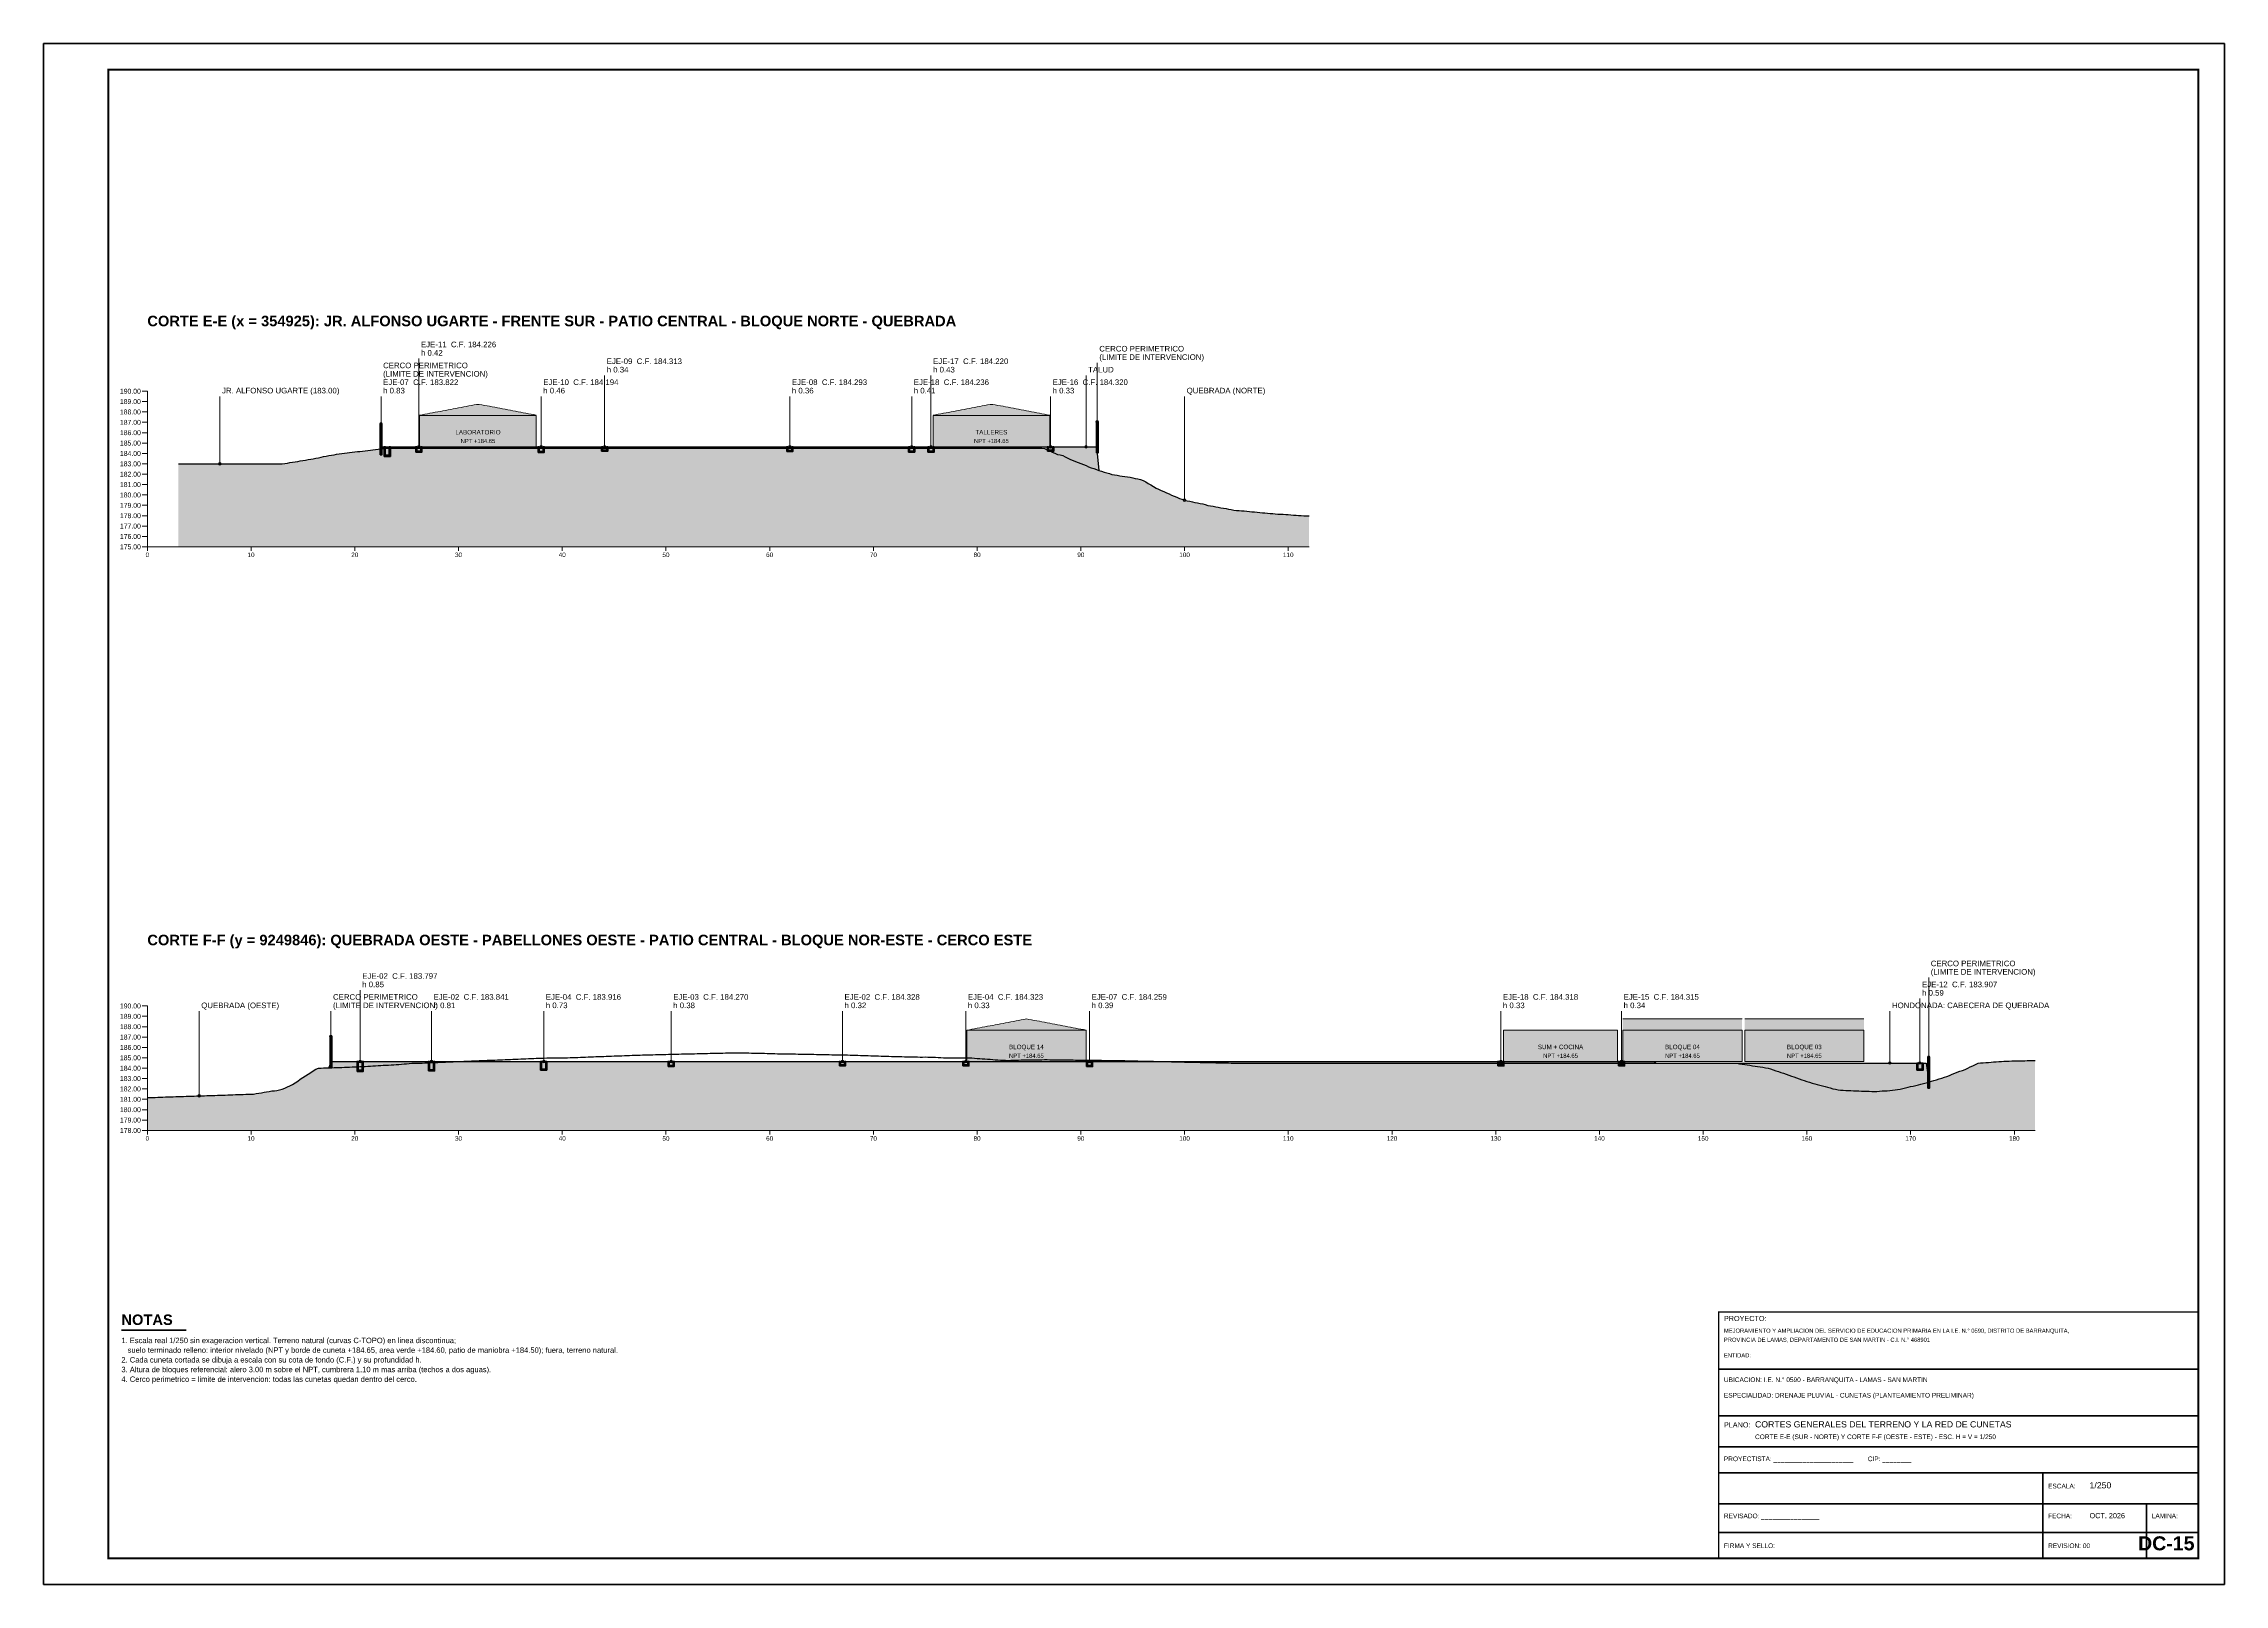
# Model space of a CAD drawing. Header units: metres. Extents: x 354768 to 355417, y 9249536 to 9250102.
# Drawn here: x 354798.5 to 355008.8, y 9249953 to 9250101.5 of the extents above; entities that cross this region are included whole.
import ezdxf
from ezdxf.enums import TextEntityAlignment as Align

# ---------------------------------------------------------------- set-up
doc = ezdxf.new("R2010")
doc.units = ezdxf.units.M
doc.header["$LTSCALE"] = 0.25
doc.linetypes.add('DASHED', pattern=[1.524, 1.27, -0.254])
for name, color, linetype, lineweight in [('ARQ-BASE', 8, 'CONTINUOUS', 13), ('CERCO', 14, 'CONTINUOUS', 40), ('CONCRETO', 250, 'CONTINUOUS', 50), ('GRILLA', 9, 'CONTINUOUS', 13), ('LLAMADAS', 30, 'CONTINUOUS', 18), ('MARCO', 7, 'CONTINUOUS', 50), ('ROTULO', 7, 'CONTINUOUS', 35), ('TERRENO', 7, 'CONTINUOUS', 30), ('TITULOS', 160, 'CONTINUOUS', 35)]:
    doc.layers.add(name, color=color, linetype=linetype, lineweight=lineweight)
for name, color, linetype, true_color in [('CONCRETO-ACHURADO', 8, 'CONTINUOUS', 0xe2e2e2), ('CORTE-BLOQUE', 8, 'Continuous', 0xf0ede6), ('CORTE-SUELO', 7, 'Continuous', 0xe8dec8), ('CORTE-TECHO', 1, 'Continuous', 0xc86e5a)]:
    doc.layers.add(name, color=color, linetype=linetype, true_color=true_color)
for name, color, linetype in [('ROTULO-TEXTO', 7, 'CONTINUOUS'), ('TERRENO-EXISTENTE', 8, 'DASHED'), ('TEXTOS', 7, 'CONTINUOUS'), ('TEXTOS-NOTAS', 7, 'CONTINUOUS')]:
    doc.layers.add(name, color=color, linetype=linetype)
doc.styles.get("Standard").update_dxf_attribs({"font": 'arial.ttf'})
doc.styles.add('TITULOS', font='arialbd.ttf')

msp = doc.modelspace()

# ---------------------------------------------------------------- hatches: boundary and pattern name
at = {"layer": 'CONCRETO-ACHURADO', "true_color": 0xe2e2e2}
h = msp.add_hatch(color=7, dxfattribs=at)
h.dxf.hatch_style = 1
h.paths.add_polyline_path([(354831.33, 9250061.722), (354831.93, 9250061.722), (354831.93, 9250062.65), (354831.83, 9250062.65), (354831.83, 9250061.822), (354831.43, 9250061.822), (354831.43, 9250062.65), (354831.33, 9250062.65)])
h = msp.add_hatch(color=7, dxfattribs=at)
h.dxf.hatch_style = 1
h.paths.add_polyline_path([(354834.38, 9250062.126), (354834.98, 9250062.126), (354834.98, 9250062.65), (354834.88, 9250062.65), (354834.88, 9250062.226), (354834.48, 9250062.226), (354834.48, 9250062.65), (354834.38, 9250062.65)])
h = msp.add_hatch(color=7, dxfattribs=at)
h.dxf.hatch_style = 1
h.paths.add_polyline_path([(354846.17, 9250062.094), (354846.77, 9250062.094), (354846.77, 9250062.65), (354846.67, 9250062.65), (354846.67, 9250062.194), (354846.27, 9250062.194), (354846.27, 9250062.65), (354846.17, 9250062.65)])
h = msp.add_hatch(color=7, dxfattribs=at)
h.dxf.hatch_style = 1
h.paths.add_polyline_path([(354852.29, 9250062.213), (354852.89, 9250062.213), (354852.89, 9250062.65), (354852.79, 9250062.65), (354852.79, 9250062.313), (354852.39, 9250062.313), (354852.39, 9250062.65), (354852.29, 9250062.65)])
h = msp.add_hatch(color=7, dxfattribs=at)
h.dxf.hatch_style = 1
h.paths.add_polyline_path([(354870.14, 9250062.193), (354870.74, 9250062.193), (354870.74, 9250062.65), (354870.64, 9250062.65), (354870.64, 9250062.293), (354870.24, 9250062.293), (354870.24, 9250062.65), (354870.14, 9250062.65)])
h = msp.add_hatch(color=7, dxfattribs=at)
h.dxf.hatch_style = 1
h.paths.add_polyline_path([(354881.89, 9250062.136), (354882.49, 9250062.136), (354882.49, 9250062.65), (354882.39, 9250062.65), (354882.39, 9250062.236), (354881.99, 9250062.236), (354881.99, 9250062.65), (354881.89, 9250062.65)])
h = msp.add_hatch(color=7, dxfattribs=at)
h.dxf.hatch_style = 1
h.paths.add_polyline_path([(354883.753, 9250062.12), (354884.353, 9250062.12), (354884.353, 9250062.65), (354884.253, 9250062.65), (354884.253, 9250062.22), (354883.853, 9250062.22), (354883.853, 9250062.65), (354883.753, 9250062.65)])
h = msp.add_hatch(color=7, dxfattribs=at)
h.dxf.hatch_style = 1
h.paths.add_polyline_path([(354895.28, 9250062.22), (354895.88, 9250062.22), (354895.88, 9250062.65), (354895.78, 9250062.65), (354895.78, 9250062.32), (354895.38, 9250062.32), (354895.38, 9250062.65), (354895.28, 9250062.65)])
h = msp.add_hatch(color=7, dxfattribs=at)
h.dxf.hatch_style = 1
h.paths.add_polyline_path([(354828.716, 9250002.447), (354829.316, 9250002.447), (354829.316, 9250003.4), (354829.216, 9250003.4), (354829.216, 9250002.547), (354828.816, 9250002.547), (354828.816, 9250003.4), (354828.716, 9250003.4)])
h = msp.add_hatch(color=7, dxfattribs=at)
h.dxf.hatch_style = 1
h.paths.add_polyline_path([(354835.6, 9250002.491), (354836.2, 9250002.491), (354836.2, 9250003.4), (354836.1, 9250003.4), (354836.1, 9250002.591), (354835.7, 9250002.591), (354835.7, 9250003.4), (354835.6, 9250003.4)])
h = msp.add_hatch(color=7, dxfattribs=at)
h.dxf.hatch_style = 1
h.paths.add_polyline_path([(354846.415, 9250002.566), (354847.015, 9250002.566), (354847.015, 9250003.4), (354846.915, 9250003.4), (354846.915, 9250002.666), (354846.515, 9250002.666), (354846.515, 9250003.4), (354846.415, 9250003.4)])
h = msp.add_hatch(color=7, dxfattribs=at)
h.dxf.hatch_style = 1
h.paths.add_polyline_path([(354858.7, 9250002.92), (354859.3, 9250002.92), (354859.3, 9250003.4), (354859.2, 9250003.4), (354859.2, 9250003.02), (354858.8, 9250003.02), (354858.8, 9250003.4), (354858.7, 9250003.4)])
h = msp.add_hatch(color=7, dxfattribs=at)
h.dxf.hatch_style = 1
h.paths.add_polyline_path([(354875.216, 9250002.978), (354875.816, 9250002.978), (354875.816, 9250003.4), (354875.716, 9250003.4), (354875.716, 9250003.078), (354875.316, 9250003.078), (354875.316, 9250003.4), (354875.216, 9250003.4)])
h = msp.add_hatch(color=7, dxfattribs=at)
h.dxf.hatch_style = 1
h.paths.add_polyline_path([(354887.11, 9250002.973), (354887.71, 9250002.973), (354887.71, 9250003.4), (354887.61, 9250003.4), (354887.61, 9250003.073), (354887.21, 9250003.073), (354887.21, 9250003.4), (354887.11, 9250003.4)])
h = msp.add_hatch(color=7, dxfattribs=at)
h.dxf.hatch_style = 1
h.paths.add_polyline_path([(354899.04, 9250002.909), (354899.64, 9250002.909), (354899.64, 9250003.4), (354899.54, 9250003.4), (354899.54, 9250003.009), (354899.14, 9250003.009), (354899.14, 9250003.4), (354899.04, 9250003.4)])
h = msp.add_hatch(color=7, dxfattribs=at)
h.dxf.hatch_style = 1
h.paths.add_polyline_path([(354938.694, 9250002.968), (354939.294, 9250002.968), (354939.294, 9250003.4), (354939.194, 9250003.4), (354939.194, 9250003.068), (354938.794, 9250003.068), (354938.794, 9250003.4), (354938.694, 9250003.4)])
h = msp.add_hatch(color=7, dxfattribs=at)
h.dxf.hatch_style = 1
h.paths.add_polyline_path([(354950.33, 9250002.965), (354950.93, 9250002.965), (354950.93, 9250003.4), (354950.83, 9250003.4), (354950.83, 9250003.065), (354950.43, 9250003.065), (354950.43, 9250003.4), (354950.33, 9250003.4)])
h = msp.add_hatch(color=7, dxfattribs=at)
h.dxf.hatch_style = 1
h.paths.add_polyline_path([(354979.1, 9250002.557), (354979.7, 9250002.557), (354979.7, 9250003.25), (354979.6, 9250003.25), (354979.6, 9250002.657), (354979.2, 9250002.657), (354979.2, 9250003.25), (354979.1, 9250003.25)])
at = {"layer": 'CORTE-BLOQUE', "true_color": 0xf0ede6}
h = msp.add_hatch(color=7, dxfattribs=at)
h.dxf.hatch_style = 1
h.paths.add_polyline_path([(354834.75, 9250062.65), (354834.75, 9250065.65), (354846, 9250065.65), (354846, 9250062.65)])
h = msp.add_hatch(color=7, dxfattribs=at)
h.dxf.hatch_style = 1
h.paths.add_polyline_path([(354884.25, 9250062.65), (354884.25, 9250065.65), (354895.5, 9250065.65), (354895.5, 9250062.65)])
h = msp.add_hatch(color=7, dxfattribs=at)
h.dxf.hatch_style = 1
h.paths.add_polyline_path([(354887.5, 9250003.4), (354887.5, 9250006.4), (354899, 9250006.4), (354899, 9250003.4)])
h = msp.add_hatch(color=7, dxfattribs=at)
h.dxf.hatch_style = 1
h.paths.add_polyline_path([(354939.25, 9250003.4), (354939.25, 9250006.4), (354950.25, 9250006.4), (354950.25, 9250003.4)])
h = msp.add_hatch(color=7, dxfattribs=at)
h.dxf.hatch_style = 1
h.paths.add_polyline_path([(354950.75, 9250003.4), (354950.75, 9250006.4), (354962.25, 9250006.4), (354962.25, 9250003.4)])
h = msp.add_hatch(color=7, dxfattribs=at)
h.dxf.hatch_style = 1
h.paths.add_polyline_path([(354962.5, 9250003.4), (354962.5, 9250006.4), (354974, 9250006.4), (354974, 9250003.4)])
at = {"layer": 'CORTE-SUELO', "true_color": 0xe8dec8}
h = msp.add_hatch(color=7, dxfattribs=at)
h.dxf.hatch_style = 1
h.paths.add_polyline_path([(354811.5, 9250061), (354811.75, 9250061), (354812, 9250061), (354812.25, 9250061), (354812.5, 9250061), (354812.75, 9250061), (354813, 9250061), (354813.25, 9250061), (354813.5, 9250061), (354813.75, 9250061), (354814, 9250061), (354814.25, 9250061), (354814.5, 9250061), (354814.75, 9250061), (354815, 9250061), (354815.25, 9250061), (354815.5, 9250061), (354815.75, 9250061), (354816, 9250061), (354816.25, 9250061), (354816.5, 9250061), (354816.75, 9250061), (354817, 9250061), (354817.25, 9250061), (354817.5, 9250061), (354817.75, 9250061), (354818, 9250061), (354818.25, 9250061), (354818.5, 9250061), (354818.75, 9250061), (354819, 9250061), (354819.25, 9250061), (354819.5, 9250061), (354819.75, 9250061), (354820, 9250061), (354820.25, 9250061), (354820.5, 9250061), (354820.75, 9250061), (354821, 9250061), (354821.25, 9250061), (354821.5, 9250061), (354821.75, 9250061.036), (354822, 9250061.077), (354822.25, 9250061.118), (354822.5, 9250061.159), (354822.75, 9250061.2), (354823, 9250061.24), (354823.25, 9250061.281), (354823.5, 9250061.322), (354823.75, 9250061.363), (354824, 9250061.404), (354824.25, 9250061.445), (354824.5, 9250061.483), (354824.75, 9250061.53), (354825, 9250061.584), (354825.25, 9250061.638), (354825.5, 9250061.691), (354825.75, 9250061.745), (354826, 9250061.799), (354826.25, 9250061.84), (354826.5, 9250061.88), (354826.75, 9250061.92), (354827, 9250061.96), (354827.25, 9250062), (354827.5, 9250062.028), (354827.75, 9250062.056), (354828, 9250062.084), (354828.25, 9250062.113), (354828.5, 9250062.143), (354828.75, 9250062.174), (354829, 9250062.204), (354829.25, 9250062.234), (354829.5, 9250062.265), (354829.75, 9250062.296), (354830, 9250062.327), (354830.25, 9250062.358), (354830.5, 9250062.388), (354830.75, 9250062.419), (354831, 9250062.45), (354831.25, 9250062.65), (354831.5, 9250062.65), (354831.75, 9250062.65), (354832, 9250062.65), (354832.25, 9250062.65), (354832.5, 9250062.65), (354832.75, 9250062.65), (354833, 9250062.65), (354833.25, 9250062.65), (354833.5, 9250062.65), (354833.75, 9250062.65), (354834, 9250062.65), (354834.25, 9250062.65), (354834.5, 9250062.65), (354834.75, 9250062.65), (354835, 9250062.65), (354835.25, 9250062.65), (354835.5, 9250062.65), (354835.75, 9250062.65), (354836, 9250062.65), (354836.25, 9250062.65), (354836.5, 9250062.65), (354836.75, 9250062.65), (354837, 9250062.65), (354837.25, 9250062.65), (354837.5, 9250062.65), (354837.75, 9250062.65), (354838, 9250062.65), (354838.25, 9250062.65), (354838.5, 9250062.65), (354838.75, 9250062.65), (354839, 9250062.65), (354839.25, 9250062.65), (354839.5, 9250062.65), (354839.75, 9250062.65), (354840, 9250062.65), (354840.25, 9250062.65), (354840.5, 9250062.65), (354840.75, 9250062.65), (354841, 9250062.65), (354841.25, 9250062.65), (354841.5, 9250062.65), (354841.75, 9250062.65), (354842, 9250062.65), (354842.25, 9250062.65), (354842.5, 9250062.65), (354842.75, 9250062.65), (354843, 9250062.65), (354843.25, 9250062.65), (354843.5, 9250062.65), (354843.75, 9250062.65), (354844, 9250062.65), (354844.25, 9250062.65), (354844.5, 9250062.65), (354844.75, 9250062.65), (354845, 9250062.65), (354845.25, 9250062.65), (354845.5, 9250062.65), (354845.75, 9250062.65), (354846, 9250062.65), (354846.25, 9250062.65), (354846.5, 9250062.65), (354846.75, 9250062.65), (354847, 9250062.65), (354847.25, 9250062.65), (354847.5, 9250062.65), (354847.75, 9250062.65), (354848, 9250062.65), (354848.25, 9250062.65), (354848.5, 9250062.65), (354848.75, 9250062.65), (354849, 9250062.65), (354849.25, 9250062.65), (354849.5, 9250062.65), (354849.75, 9250062.65), (354850, 9250062.65), (354850.25, 9250062.65), (354850.5, 9250062.65), (354850.75, 9250062.65), (354851, 9250062.65), (354851.25, 9250062.65), (354851.5, 9250062.65), (354851.75, 9250062.65), (354852, 9250062.65), (354852.25, 9250062.65), (354852.5, 9250062.65), (354852.75, 9250062.65), (354853, 9250062.65), (354853.25, 9250062.65), (354853.5, 9250062.65), (354853.75, 9250062.65), (354854, 9250062.65), (354854.25, 9250062.65), (354854.5, 9250062.65), (354854.75, 9250062.65), (354855, 9250062.65), (354855.25, 9250062.65), (354855.5, 9250062.65), (354855.75, 9250062.65), (354856, 9250062.65), (354856.25, 9250062.65), (354856.5, 9250062.65), (354856.75, 9250062.65), (354857, 9250062.65), (354857.25, 9250062.65), (354857.5, 9250062.65), (354857.75, 9250062.65), (354858, 9250062.65), (354858.25, 9250062.65), (354858.5, 9250062.65), (354858.75, 9250062.65), (354859, 9250062.65), (354859.25, 9250062.65), (354859.5, 9250062.65), (354859.75, 9250062.65), (354860, 9250062.65), (354860.25, 9250062.65), (354860.5, 9250062.65), (354860.75, 9250062.65), (354861, 9250062.65), (354861.25, 9250062.65), (354861.5, 9250062.65), (354861.75, 9250062.65), (354862, 9250062.65), (354862.25, 9250062.65), (354862.5, 9250062.65), (354862.75, 9250062.65), (354863, 9250062.65), (354863.25, 9250062.65), (354863.5, 9250062.65), (354863.75, 9250062.65), (354864, 9250062.65), (354864.25, 9250062.65), (354864.5, 9250062.65), (354864.75, 9250062.65), (354865, 9250062.65), (354865.25, 9250062.65), (354865.5, 9250062.65), (354865.75, 9250062.65), (354866, 9250062.65), (354866.25, 9250062.65), (354866.5, 9250062.65), (354866.75, 9250062.65), (354867, 9250062.65), (354867.25, 9250062.65), (354867.5, 9250062.65), (354867.75, 9250062.65), (354868, 9250062.65), (354868.25, 9250062.65), (354868.5, 9250062.65), (354868.75, 9250062.65), (354869, 9250062.65), (354869.25, 9250062.65), (354869.5, 9250062.65), (354869.75, 9250062.65), (354870, 9250062.65), (354870.25, 9250062.65), (354870.5, 9250062.65), (354870.75, 9250062.65), (354871, 9250062.65), (354871.25, 9250062.65), (354871.5, 9250062.65), (354871.75, 9250062.65), (354872, 9250062.65), (354872.25, 9250062.65), (354872.5, 9250062.65), (354872.75, 9250062.65), (354873, 9250062.65), (354873.25, 9250062.65), (354873.5, 9250062.65), (354873.75, 9250062.65), (354874, 9250062.65), (354874.25, 9250062.65), (354874.5, 9250062.65), (354874.75, 9250062.65), (354875, 9250062.65), (354875.25, 9250062.65), (354875.5, 9250062.65), (354875.75, 9250062.65), (354876, 9250062.65), (354876.25, 9250062.65), (354876.5, 9250062.65), (354876.75, 9250062.65), (354877, 9250062.65), (354877.25, 9250062.65), (354877.5, 9250062.65), (354877.75, 9250062.65), (354878, 9250062.65), (354878.25, 9250062.65), (354878.5, 9250062.65), (354878.75, 9250062.65), (354879, 9250062.65), (354879.25, 9250062.65), (354879.5, 9250062.65), (354879.75, 9250062.65), (354880, 9250062.65), (354880.25, 9250062.65), (354880.5, 9250062.65), (354880.75, 9250062.65), (354881, 9250062.65), (354881.25, 9250062.65), (354881.5, 9250062.65), (354881.75, 9250062.65), (354882, 9250062.65), (354882.25, 9250062.65), (354882.5, 9250062.65), (354882.75, 9250062.65), (354883, 9250062.65), (354883.25, 9250062.65), (354883.5, 9250062.65), (354883.75, 9250062.65), (354884, 9250062.65), (354884.25, 9250062.65), (354884.5, 9250062.65), (354884.75, 9250062.65), (354885, 9250062.65), (354885.25, 9250062.65), (354885.5, 9250062.65), (354885.75, 9250062.65), (354886, 9250062.65), (354886.25, 9250062.65), (354886.5, 9250062.65), (354886.75, 9250062.65), (354887, 9250062.65), (354887.25, 9250062.65), (354887.5, 9250062.65), (354887.75, 9250062.65), (354888, 9250062.65), (354888.25, 9250062.65), (354888.5, 9250062.65), (354888.75, 9250062.65), (354889, 9250062.65), (354889.25, 9250062.65), (354889.5, 9250062.65), (354889.75, 9250062.65), (354890, 9250062.65), (354890.25, 9250062.65), (354890.5, 9250062.65), (354890.75, 9250062.65), (354891, 9250062.65), (354891.25, 9250062.65), (354891.5, 9250062.65), (354891.75, 9250062.65), (354892, 9250062.65), (354892.25, 9250062.65), (354892.5, 9250062.65), (354892.75, 9250062.65), (354893, 9250062.65), (354893.25, 9250062.65), (354893.5, 9250062.65), (354893.75, 9250062.65), (354894, 9250062.65), (354894.25, 9250062.65), (354894.5, 9250062.65), (354894.75, 9250062.65), (354895, 9250062.65), (354895.25, 9250062.65), (354895.5, 9250062.65), (354895.75, 9250062.65), (354896, 9250062.65), (354896.25, 9250062.65), (354896.5, 9250062.65), (354896.75, 9250062.65), (354897, 9250062.65), (354897.25, 9250062.65), (354897.5, 9250062.65), (354897.75, 9250062.65), (354898, 9250062.65), (354898.25, 9250062.65), (354898.5, 9250062.65), (354898.75, 9250062.65), (354899, 9250062.65), (354899.25, 9250062.65), (354899.5, 9250062.65), (354899.75, 9250062.65), (354900, 9250062.65), (354900.25, 9250060.367), (354900.5, 9250060.289), (354900.75, 9250060.212), (354901, 9250060.135), (354901.25, 9250060.058), (354901.5, 9250059.983), (354901.75, 9250059.932), (354902, 9250059.894), (354902.25, 9250059.855), (354902.5, 9250059.817), (354902.75, 9250059.784), (354903, 9250059.751), (354903.25, 9250059.714), (354903.5, 9250059.657), (354903.75, 9250059.6), (354904, 9250059.543), (354904.25, 9250059.475), (354904.5, 9250059.394), (354904.75, 9250059.257), (354905, 9250059.119), (354905.25, 9250058.977), (354905.5, 9250058.813), (354905.75, 9250058.657), (354906, 9250058.546), (354906.25, 9250058.434), (354906.5, 9250058.322), (354906.75, 9250058.21), (354907, 9250058.098), (354907.25, 9250057.989), (354907.5, 9250057.889), (354907.75, 9250057.775), (354908, 9250057.669), (354908.25, 9250057.58), (354908.5, 9250057.502), (354908.75, 9250057.448), (354909, 9250057.394), (354909.25, 9250057.341), (354909.5, 9250057.287), (354909.75, 9250057.233), (354910, 9250057.181), (354910.25, 9250057.132), (354910.5, 9250057.075), (354910.75, 9250056.999), (354911, 9250056.961), (354911.25, 9250056.912), (354911.5, 9250056.866), (354911.75, 9250056.819), (354912, 9250056.773), (354912.25, 9250056.727), (354912.5, 9250056.68), (354912.75, 9250056.635), (354913, 9250056.59), (354913.25, 9250056.546), (354913.5, 9250056.508), (354913.75, 9250056.5), (354914, 9250056.481), (354914.25, 9250056.454), (354914.5, 9250056.432), (354914.75, 9250056.408), (354915, 9250056.384), (354915.25, 9250056.36), (354915.5, 9250056.336), (354915.75, 9250056.312), (354916, 9250056.288), (354916.25, 9250056.264), (354916.5, 9250056.242), (354916.75, 9250056.223), (354917, 9250056.204), (354917.25, 9250056.177), (354917.5, 9250056.15), (354917.75, 9250056.14), (354918, 9250056.133), (354918.25, 9250056.119), (354918.5, 9250056.102), (354918.75, 9250056.084), (354919, 9250056.065), (354919.25, 9250056.046), (354919.5, 9250056.028), (354919.75, 9250056.009), (354920, 9250056), (354920.25, 9250056), (354920.5, 9250056), (354920.5, 9250053), (354811.5, 9250053)])
h = msp.add_hatch(color=7, dxfattribs=at)
h.dxf.hatch_style = 1
h.paths.add_polyline_path([(354808.5, 9249999.915), (354808.75, 9249999.923), (354809, 9249999.932), (354809.25, 9249999.94), (354809.5, 9249999.948), (354809.75, 9249999.957), (354810, 9249999.965), (354810.25, 9249999.974), (354810.5, 9249999.982), (354810.75, 9249999.99), (354811, 9249999.999), (354811.25, 9250000.007), (354811.5, 9250000.015), (354811.75, 9250000.024), (354812, 9250000.032), (354812.25, 9250000.04), (354812.5, 9250000.049), (354812.75, 9250000.057), (354813, 9250000.065), (354813.25, 9250000.074), (354813.5, 9250000.082), (354813.75, 9250000.09), (354814, 9250000.099), (354814.25, 9250000.107), (354814.5, 9250000.115), (354814.75, 9250000.124), (354815, 9250000.132), (354815.25, 9250000.14), (354815.5, 9250000.149), (354815.75, 9250000.157), (354816, 9250000.165), (354816.25, 9250000.174), (354816.5, 9250000.182), (354816.75, 9250000.19), (354817, 9250000.199), (354817.25, 9250000.207), (354817.5, 9250000.215), (354817.75, 9250000.224), (354818, 9250000.232), (354818.25, 9250000.24), (354818.5, 9250000.249), (354818.75, 9250000.262), (354819, 9250000.305), (354819.25, 9250000.348), (354819.5, 9250000.391), (354819.75, 9250000.434), (354820, 9250000.477), (354820.25, 9250000.517), (354820.5, 9250000.555), (354820.75, 9250000.581), (354821, 9250000.607), (354821.25, 9250000.669), (354821.5, 9250000.731), (354821.75, 9250000.827), (354822, 9250000.94), (354822.25, 9250001.052), (354822.5, 9250001.181), (354822.75, 9250001.328), (354823, 9250001.486), (354823.25, 9250001.679), (354823.5, 9250001.85), (354823.75, 9250002.006), (354824, 9250002.161), (354824.25, 9250002.324), (354824.5, 9250002.494), (354824.75, 9250002.664), (354825, 9250002.754), (354825.25, 9250002.762), (354825.5, 9250002.77), (354825.75, 9250002.778), (354826, 9250002.786), (354826.25, 9250003.4), (354826.5, 9250003.4), (354826.75, 9250003.4), (354827, 9250003.4), (354827.25, 9250003.4), (354827.5, 9250003.4), (354827.75, 9250003.4), (354828, 9250003.4), (354828.25, 9250003.4), (354828.5, 9250003.4), (354828.75, 9250003.4), (354829, 9250003.4), (354829.25, 9250003.4), (354829.5, 9250003.4), (354829.75, 9250003.4), (354830, 9250003.4), (354830.25, 9250003.4), (354830.5, 9250003.4), (354830.75, 9250003.4), (354831, 9250003.4), (354831.25, 9250003.4), (354831.5, 9250003.4), (354831.75, 9250003.4), (354832, 9250003.4), (354832.25, 9250003.4), (354832.5, 9250003.4), (354832.75, 9250003.4), (354833, 9250003.4), (354833.25, 9250003.4), (354833.5, 9250003.4), (354833.75, 9250003.4), (354834, 9250003.4), (354834.25, 9250003.4), (354834.5, 9250003.4), (354834.75, 9250003.4), (354835, 9250003.4), (354835.25, 9250003.4), (354835.5, 9250003.4), (354835.75, 9250003.4), (354836, 9250003.4), (354836.25, 9250003.4), (354836.5, 9250003.4), (354836.75, 9250003.4), (354837, 9250003.4), (354837.25, 9250003.4), (354837.5, 9250003.4), (354837.75, 9250003.4), (354838, 9250003.4), (354838.25, 9250003.4), (354838.5, 9250003.4), (354838.75, 9250003.4), (354839, 9250003.4), (354839.25, 9250003.4), (354839.5, 9250003.4), (354839.75, 9250003.4), (354840, 9250003.4), (354840.25, 9250003.4), (354840.5, 9250003.4), (354840.75, 9250003.4), (354841, 9250003.4), (354841.25, 9250003.4), (354841.5, 9250003.4), (354841.75, 9250003.4), (354842, 9250003.4), (354842.25, 9250003.4), (354842.5, 9250003.4), (354842.75, 9250003.4), (354843, 9250003.4), (354843.25, 9250003.4), (354843.5, 9250003.4), (354843.75, 9250003.4), (354844, 9250003.4), (354844.25, 9250003.4), (354844.5, 9250003.4), (354844.75, 9250003.4), (354845, 9250003.4), (354845.25, 9250003.4), (354845.5, 9250003.4), (354845.75, 9250003.4), (354846, 9250003.4), (354846.25, 9250003.4), (354846.5, 9250003.4), (354846.75, 9250003.4), (354847, 9250003.4), (354847.25, 9250003.4), (354847.5, 9250003.4), (354847.75, 9250003.4), (354848, 9250003.4), (354848.25, 9250003.4), (354848.5, 9250003.4), (354848.75, 9250003.4), (354849, 9250003.4), (354849.25, 9250003.4), (354849.5, 9250003.4), (354849.75, 9250003.4), (354850, 9250003.4), (354850.25, 9250003.4), (354850.5, 9250003.4), (354850.75, 9250003.4), (354851, 9250003.4), (354851.25, 9250003.4), (354851.5, 9250003.4), (354851.75, 9250003.4), (354852, 9250003.4), (354852.25, 9250003.4), (354852.5, 9250003.4), (354852.75, 9250003.4), (354853, 9250003.4), (354853.25, 9250003.4), (354853.5, 9250003.4), (354853.75, 9250003.4), (354854, 9250003.4), (354854.25, 9250003.4), (354854.5, 9250003.4), (354854.75, 9250003.4), (354855, 9250003.4), (354855.25, 9250003.4), (354855.5, 9250003.4), (354855.75, 9250003.4), (354856, 9250003.4), (354856.25, 9250003.4), (354856.5, 9250003.4), (354856.75, 9250003.4), (354857, 9250003.4), (354857.25, 9250003.4), (354857.5, 9250003.4), (354857.75, 9250003.4), (354858, 9250003.4), (354858.25, 9250003.4), (354858.5, 9250003.4), (354858.75, 9250003.4), (354859, 9250003.4), (354859.25, 9250003.4), (354859.5, 9250003.4), (354859.75, 9250003.4), (354860, 9250003.4), (354860.25, 9250003.4), (354860.5, 9250003.4), (354860.75, 9250003.4), (354861, 9250003.4), (354861.25, 9250003.4), (354861.5, 9250003.4), (354861.75, 9250003.4), (354862, 9250003.4), (354862.25, 9250003.4), (354862.5, 9250003.4), (354862.75, 9250003.4), (354863, 9250003.4), (354863.25, 9250003.4), (354863.5, 9250003.4), (354863.75, 9250003.4), (354864, 9250003.4), (354864.25, 9250003.4), (354864.5, 9250003.4), (354864.75, 9250003.4), (354865, 9250003.4), (354865.25, 9250003.4), (354865.5, 9250003.4), (354865.75, 9250003.4), (354866, 9250003.4), (354866.25, 9250003.4), (354866.5, 9250003.4), (354866.75, 9250003.4), (354867, 9250003.4), (354867.25, 9250003.4), (354867.5, 9250003.4), (354867.75, 9250003.4), (354868, 9250003.4), (354868.25, 9250003.4), (354868.5, 9250003.4), (354868.75, 9250003.4), (354869, 9250003.4), (354869.25, 9250003.4), (354869.5, 9250003.4), (354869.75, 9250003.4), (354870, 9250003.4), (354870.25, 9250003.4), (354870.5, 9250003.4), (354870.75, 9250003.4), (354871, 9250003.4), (354871.25, 9250003.4), (354871.5, 9250003.4), (354871.75, 9250003.4), (354872, 9250003.4), (354872.25, 9250003.4), (354872.5, 9250003.4), (354872.75, 9250003.4), (354873, 9250003.4), (354873.25, 9250003.4), (354873.5, 9250003.4), (354873.75, 9250003.4), (354874, 9250003.4), (354874.25, 9250003.4), (354874.5, 9250003.4), (354874.75, 9250003.4), (354875, 9250003.4), (354875.25, 9250003.4), (354875.5, 9250003.4), (354875.75, 9250003.4), (354876, 9250003.4), (354876.25, 9250003.4), (354876.5, 9250003.4), (354876.75, 9250003.4), (354877, 9250003.4), (354877.25, 9250003.4), (354877.5, 9250003.4), (354877.75, 9250003.4), (354878, 9250003.4), (354878.25, 9250003.4), (354878.5, 9250003.4), (354878.75, 9250003.4), (354879, 9250003.4), (354879.25, 9250003.4), (354879.5, 9250003.4), (354879.75, 9250003.4), (354880, 9250003.4), (354880.25, 9250003.4), (354880.5, 9250003.4), (354880.75, 9250003.4), (354881, 9250003.4), (354881.25, 9250003.4), (354881.5, 9250003.4), (354881.75, 9250003.4), (354882, 9250003.4), (354882.25, 9250003.4), (354882.5, 9250003.4), (354882.75, 9250003.4), (354883, 9250003.4), (354883.25, 9250003.4), (354883.5, 9250003.4), (354883.75, 9250003.4), (354884, 9250003.4), (354884.25, 9250003.4), (354884.5, 9250003.4), (354884.75, 9250003.4), (354885, 9250003.4), (354885.25, 9250003.4), (354885.5, 9250003.4), (354885.75, 9250003.4), (354886, 9250003.4), (354886.25, 9250003.4), (354886.5, 9250003.4), (354886.75, 9250003.4), (354887, 9250003.4), (354887.25, 9250003.4), (354887.5, 9250003.4), (354887.75, 9250003.4), (354888, 9250003.4), (354888.25, 9250003.4), (354888.5, 9250003.4), (354888.75, 9250003.4), (354889, 9250003.4), (354889.25, 9250003.4), (354889.5, 9250003.4), (354889.75, 9250003.4), (354890, 9250003.4), (354890.25, 9250003.4), (354890.5, 9250003.4), (354890.75, 9250003.4), (354891, 9250003.4), (354891.25, 9250003.4), (354891.5, 9250003.4), (354891.75, 9250003.4), (354892, 9250003.4), (354892.25, 9250003.4), (354892.5, 9250003.4), (354892.75, 9250003.4), (354893, 9250003.4), (354893.25, 9250003.4), (354893.5, 9250003.4), (354893.75, 9250003.4), (354894, 9250003.4), (354894.25, 9250003.4), (354894.5, 9250003.4), (354894.75, 9250003.4), (354895, 9250003.4), (354895.25, 9250003.4), (354895.5, 9250003.4), (354895.75, 9250003.4), (354896, 9250003.4), (354896.25, 9250003.4), (354896.5, 9250003.4), (354896.75, 9250003.4), (354897, 9250003.4), (354897.25, 9250003.4), (354897.5, 9250003.4), (354897.75, 9250003.4), (354898, 9250003.4), (354898.25, 9250003.4), (354898.5, 9250003.4), (354898.75, 9250003.4), (354899, 9250003.4), (354899.25, 9250003.4), (354899.5, 9250003.4), (354899.75, 9250003.4), (354900, 9250003.4), (354900.25, 9250003.4), (354900.5, 9250003.4), (354900.75, 9250003.4), (354901, 9250003.4), (354901.25, 9250003.4), (354901.5, 9250003.4), (354901.75, 9250003.4), (354902, 9250003.4), (354902.25, 9250003.4), (354902.5, 9250003.4), (354902.75, 9250003.4), (354903, 9250003.4), (354903.25, 9250003.4), (354903.5, 9250003.4), (354903.75, 9250003.4), (354904, 9250003.4), (354904.25, 9250003.4), (354904.5, 9250003.4), (354904.75, 9250003.4), (354905, 9250003.4), (354905.25, 9250003.4), (354905.5, 9250003.4), (354905.75, 9250003.4), (354906, 9250003.4), (354906.25, 9250003.4), (354906.5, 9250003.4), (354906.75, 9250003.4), (354907, 9250003.4), (354907.25, 9250003.4), (354907.5, 9250003.4), (354907.75, 9250003.4), (354908, 9250003.4), (354908.25, 9250003.4), (354908.5, 9250003.4), (354908.75, 9250003.4), (354909, 9250003.4), (354909.25, 9250003.4), (354909.5, 9250003.4), (354909.75, 9250003.4), (354910, 9250003.4), (354910.25, 9250003.4), (354910.5, 9250003.4), (354910.75, 9250003.4), (354911, 9250003.4), (354911.25, 9250003.4), (354911.5, 9250003.4), (354911.75, 9250003.4), (354912, 9250003.4), (354912.25, 9250003.4), (354912.5, 9250003.4), (354912.75, 9250003.4), (354913, 9250003.4), (354913.25, 9250003.4), (354913.5, 9250003.4), (354913.75, 9250003.4), (354914, 9250003.4), (354914.25, 9250003.4), (354914.5, 9250003.4), (354914.75, 9250003.4), (354915, 9250003.4), (354915.25, 9250003.4), (354915.5, 9250003.4), (354915.75, 9250003.4), (354916, 9250003.4), (354916.25, 9250003.4), (354916.5, 9250003.4), (354916.75, 9250003.4), (354917, 9250003.4), (354917.25, 9250003.4), (354917.5, 9250003.4), (354917.75, 9250003.4), (354918, 9250003.4), (354918.25, 9250003.4), (354918.5, 9250003.4), (354918.75, 9250003.4), (354919, 9250003.4), (354919.25, 9250003.4), (354919.5, 9250003.4), (354919.75, 9250003.4), (354920, 9250003.4), (354920.25, 9250003.4), (354920.5, 9250003.4), (354920.75, 9250003.4), (354921, 9250003.4), (354921.25, 9250003.4), (354921.5, 9250003.4), (354921.75, 9250003.4), (354922, 9250003.4), (354922.25, 9250003.4), (354922.5, 9250003.4), (354922.75, 9250003.4), (354923, 9250003.4), (354923.25, 9250003.4), (354923.5, 9250003.4), (354923.75, 9250003.4), (354924, 9250003.4), (354924.25, 9250003.4), (354924.5, 9250003.4), (354924.75, 9250003.4), (354925, 9250003.4), (354925.25, 9250003.4), (354925.5, 9250003.4), (354925.75, 9250003.4), (354926, 9250003.4), (354926.25, 9250003.4), (354926.5, 9250003.4), (354926.75, 9250003.4), (354927, 9250003.4), (354927.25, 9250003.4), (354927.5, 9250003.4), (354927.75, 9250003.4), (354928, 9250003.4), (354928.25, 9250003.4), (354928.5, 9250003.4), (354928.75, 9250003.4), (354929, 9250003.4), (354929.25, 9250003.4), (354929.5, 9250003.4), (354929.75, 9250003.4), (354930, 9250003.4), (354930.25, 9250003.4), (354930.5, 9250003.4), (354930.75, 9250003.4), (354931, 9250003.4), (354931.25, 9250003.4), (354931.5, 9250003.4), (354931.75, 9250003.4), (354932, 9250003.4), (354932.25, 9250003.4), (354932.5, 9250003.4), (354932.75, 9250003.4), (354933, 9250003.4), (354933.25, 9250003.4), (354933.5, 9250003.4), (354933.75, 9250003.4), (354934, 9250003.4), (354934.25, 9250003.4), (354934.5, 9250003.4), (354934.75, 9250003.4), (354935, 9250003.4), (354935.25, 9250003.4), (354935.5, 9250003.4), (354935.75, 9250003.4), (354936, 9250003.4), (354936.25, 9250003.4), (354936.5, 9250003.4), (354936.75, 9250003.4), (354937, 9250003.4), (354937.25, 9250003.4), (354937.5, 9250003.4), (354937.75, 9250003.4), (354938, 9250003.4), (354938.25, 9250003.4), (354938.5, 9250003.4), (354938.75, 9250003.4), (354939, 9250003.4), (354939.25, 9250003.4), (354939.5, 9250003.4), (354939.75, 9250003.4), (354940, 9250003.4), (354940.25, 9250003.4), (354940.5, 9250003.4), (354940.75, 9250003.4), (354941, 9250003.4), (354941.25, 9250003.4), (354941.5, 9250003.4), (354941.75, 9250003.4), (354942, 9250003.4), (354942.25, 9250003.4), (354942.5, 9250003.4), (354942.75, 9250003.4), (354943, 9250003.4), (354943.25, 9250003.4), (354943.5, 9250003.4), (354943.75, 9250003.4), (354944, 9250003.4), (354944.25, 9250003.4), (354944.5, 9250003.4), (354944.75, 9250003.4), (354945, 9250003.4), (354945.25, 9250003.4), (354945.5, 9250003.4), (354945.75, 9250003.4), (354946, 9250003.4), (354946.25, 9250003.4), (354946.5, 9250003.4), (354946.75, 9250003.4), (354947, 9250003.4), (354947.25, 9250003.4), (354947.5, 9250003.4), (354947.75, 9250003.4), (354948, 9250003.4), (354948.25, 9250003.4), (354948.5, 9250003.4), (354948.75, 9250003.4), (354949, 9250003.4), (354949.25, 9250003.4), (354949.5, 9250003.4), (354949.75, 9250003.4), (354950, 9250003.4), (354950.25, 9250003.4), (354950.5, 9250003.4), (354950.75, 9250003.4), (354951, 9250003.4), (354951.25, 9250003.4), (354951.5, 9250003.4), (354951.75, 9250003.4), (354952, 9250003.4), (354952.25, 9250003.4), (354952.5, 9250003.4), (354952.75, 9250003.4), (354953, 9250003.4), (354953.25, 9250003.4), (354953.5, 9250003.4), (354953.75, 9250003.4), (354954, 9250003.25), (354954.25, 9250003.25), (354954.5, 9250003.25), (354954.75, 9250003.25), (354955, 9250003.25), (354955.25, 9250003.25), (354955.5, 9250003.25), (354955.75, 9250003.25), (354956, 9250003.25), (354956.25, 9250003.25), (354956.5, 9250003.25), (354956.75, 9250003.25), (354957, 9250003.25), (354957.25, 9250003.25), (354957.5, 9250003.25), (354957.75, 9250003.25), (354958, 9250003.25), (354958.25, 9250003.25), (354958.5, 9250003.25), (354958.75, 9250003.25), (354959, 9250003.25), (354959.25, 9250003.25), (354959.5, 9250003.25), (354959.75, 9250003.25), (354960, 9250003.25), (354960.25, 9250003.25), (354960.5, 9250003.25), (354960.75, 9250003.25), (354961, 9250003.25), (354961.25, 9250003.25), (354961.5, 9250003.25), (354961.75, 9250003.25), (354962, 9250003.25), (354962.25, 9250003.25), (354962.5, 9250003.25), (354962.75, 9250003.25), (354963, 9250003.25), (354963.25, 9250003.25), (354963.5, 9250003.25), (354963.75, 9250003.25), (354964, 9250003.25), (354964.25, 9250003.25), (354964.5, 9250003.25), (354964.75, 9250003.25), (354965, 9250003.25), (354965.25, 9250003.25), (354965.5, 9250003.25), (354965.75, 9250003.25), (354966, 9250003.25), (354966.25, 9250003.25), (354966.5, 9250003.25), (354966.75, 9250003.25), (354967, 9250003.25), (354967.25, 9250003.25), (354967.5, 9250003.25), (354967.75, 9250003.25), (354968, 9250003.25), (354968.25, 9250003.25), (354968.5, 9250003.25), (354968.75, 9250003.25), (354969, 9250003.25), (354969.25, 9250003.25), (354969.5, 9250003.25), (354969.75, 9250003.25), (354970, 9250003.25), (354970.25, 9250003.25), (354970.5, 9250003.25), (354970.75, 9250003.25), (354971, 9250003.25), (354971.25, 9250003.25), (354971.5, 9250003.25), (354971.75, 9250003.25), (354972, 9250003.25), (354972.25, 9250003.25), (354972.5, 9250003.25), (354972.75, 9250003.25), (354973, 9250003.25), (354973.25, 9250003.25), (354973.5, 9250003.25), (354973.75, 9250003.25), (354974, 9250003.25), (354974.25, 9250003.25), (354974.5, 9250003.25), (354974.75, 9250003.25), (354975, 9250003.25), (354975.25, 9250003.25), (354975.5, 9250003.25), (354975.75, 9250003.25), (354976, 9250003.25), (354976.25, 9250003.25), (354976.5, 9250003.25), (354976.75, 9250003.25), (354977, 9250003.25), (354977.25, 9250003.25), (354977.5, 9250003.25), (354977.75, 9250003.25), (354978, 9250003.25), (354978.25, 9250003.25), (354978.5, 9250003.25), (354978.75, 9250003.25), (354979, 9250003.25), (354979.25, 9250003.25), (354979.5, 9250003.25), (354979.75, 9250003.25), (354980, 9250003.25), (354980.25, 9250001.417), (354980.5, 9250001.485), (354980.75, 9250001.563), (354981, 9250001.641), (354981.25, 9250001.72), (354981.5, 9250001.797), (354981.75, 9250001.874), (354982, 9250001.951), (354982.25, 9250002.057), (354982.5, 9250002.168), (354982.75, 9250002.272), (354983, 9250002.361), (354983.25, 9250002.451), (354983.5, 9250002.54), (354983.75, 9250002.635), (354984, 9250002.742), (354984.25, 9250002.866), (354984.5, 9250002.992), (354984.75, 9250003.117), (354985, 9250003.235), (354985.25, 9250003.257), (354985.5, 9250003.275), (354985.75, 9250003.294), (354986, 9250003.312), (354986.25, 9250003.331), (354986.5, 9250003.349), (354986.75, 9250003.368), (354987, 9250003.386), (354987.25, 9250003.405), (354987.5, 9250003.423), (354987.75, 9250003.442), (354988, 9250003.443), (354988.25, 9250003.445), (354988.5, 9250003.447), (354988.75, 9250003.45), (354989, 9250003.454), (354989.25, 9250003.462), (354989.5, 9250003.469), (354989.75, 9250003.477), (354990, 9250003.484), (354990.25, 9250003.492), (354990.5, 9250003.5), (354990.5, 9249996.75), (354808.5, 9249996.75)])
at = {"layer": 'CORTE-TECHO', "true_color": 0xc86e5a}
h = msp.add_hatch(color=7, dxfattribs=at)
h.dxf.hatch_style = 1
h.paths.add_polyline_path([(354834.75, 9250065.68), (354835, 9250065.727), (354835.25, 9250065.774), (354835.5, 9250065.822), (354835.75, 9250065.869), (354836, 9250065.916), (354836.25, 9250065.964), (354836.5, 9250066.011), (354836.75, 9250066.058), (354837, 9250066.105), (354837.25, 9250066.153), (354837.5, 9250066.2), (354837.75, 9250066.247), (354838, 9250066.295), (354838.25, 9250066.342), (354838.5, 9250066.389), (354838.75, 9250066.436), (354839, 9250066.484), (354839.25, 9250066.531), (354839.5, 9250066.578), (354839.75, 9250066.626), (354840, 9250066.673), (354840.25, 9250066.72), (354840.5, 9250066.733), (354840.75, 9250066.685), (354841, 9250066.638), (354841.25, 9250066.591), (354841.5, 9250066.543), (354841.75, 9250066.496), (354842, 9250066.449), (354842.25, 9250066.401), (354842.5, 9250066.354), (354842.75, 9250066.307), (354843, 9250066.26), (354843.25, 9250066.212), (354843.5, 9250066.165), (354843.75, 9250066.118), (354844, 9250066.07), (354844.25, 9250066.023), (354844.5, 9250065.976), (354844.75, 9250065.929), (354845, 9250065.881), (354845.25, 9250065.834), (354845.5, 9250065.787), (354845.75, 9250065.739), (354846, 9250065.692), (354846, 9250065.65), (354834.75, 9250065.65)])
h = msp.add_hatch(color=7, dxfattribs=at)
h.dxf.hatch_style = 1
h.paths.add_polyline_path([(354884.25, 9250065.678), (354884.5, 9250065.726), (354884.75, 9250065.773), (354885, 9250065.821), (354885.25, 9250065.868), (354885.5, 9250065.915), (354885.75, 9250065.963), (354886, 9250066.01), (354886.25, 9250066.057), (354886.5, 9250066.105), (354886.75, 9250066.152), (354887, 9250066.2), (354887.25, 9250066.247), (354887.5, 9250066.294), (354887.75, 9250066.342), (354888, 9250066.389), (354888.25, 9250066.436), (354888.5, 9250066.484), (354888.75, 9250066.531), (354889, 9250066.579), (354889.25, 9250066.626), (354889.5, 9250066.673), (354889.75, 9250066.721), (354890, 9250066.732), (354890.25, 9250066.685), (354890.5, 9250066.637), (354890.75, 9250066.59), (354891, 9250066.542), (354891.25, 9250066.495), (354891.5, 9250066.448), (354891.75, 9250066.4), (354892, 9250066.353), (354892.25, 9250066.306), (354892.5, 9250066.258), (354892.75, 9250066.211), (354893, 9250066.163), (354893.25, 9250066.116), (354893.5, 9250066.069), (354893.75, 9250066.021), (354894, 9250065.974), (354894.25, 9250065.927), (354894.5, 9250065.879), (354894.75, 9250065.832), (354895, 9250065.784), (354895.25, 9250065.737), (354895.5, 9250065.69), (354895.5, 9250065.65), (354884.25, 9250065.65)])
h = msp.add_hatch(color=7, dxfattribs=at)
h.dxf.hatch_style = 1
h.paths.add_polyline_path([(354887.5, 9250006.408), (354887.75, 9250006.455), (354888, 9250006.503), (354888.25, 9250006.55), (354888.5, 9250006.597), (354888.75, 9250006.644), (354889, 9250006.692), (354889.25, 9250006.739), (354889.5, 9250006.786), (354889.75, 9250006.834), (354890, 9250006.881), (354890.25, 9250006.928), (354890.5, 9250006.975), (354890.75, 9250007.023), (354891, 9250007.07), (354891.25, 9250007.117), (354891.5, 9250007.165), (354891.75, 9250007.212), (354892, 9250007.259), (354892.25, 9250007.306), (354892.5, 9250007.354), (354892.75, 9250007.401), (354893, 9250007.448), (354893.25, 9250007.496), (354893.5, 9250007.457), (354893.75, 9250007.41), (354894, 9250007.362), (354894.25, 9250007.315), (354894.5, 9250007.268), (354894.75, 9250007.221), (354895, 9250007.173), (354895.25, 9250007.126), (354895.5, 9250007.079), (354895.75, 9250007.031), (354896, 9250006.984), (354896.25, 9250006.937), (354896.5, 9250006.89), (354896.75, 9250006.842), (354897, 9250006.795), (354897.25, 9250006.748), (354897.5, 9250006.7), (354897.75, 9250006.653), (354898, 9250006.606), (354898.25, 9250006.559), (354898.5, 9250006.511), (354898.75, 9250006.464), (354899, 9250006.417), (354899, 9250006.4), (354887.5, 9250006.4)])
h = msp.add_hatch(color=7, dxfattribs=at)
h.dxf.hatch_style = 1
h.paths.add_polyline_path([(354939.25, 9250006.4), (354939.5, 9250006.4), (354939.75, 9250006.4), (354940, 9250006.4), (354940.25, 9250006.4), (354940.5, 9250006.4), (354940.75, 9250006.4), (354941, 9250006.4), (354941.25, 9250006.4), (354941.5, 9250006.4), (354941.75, 9250006.4), (354942, 9250006.4), (354942.25, 9250006.4), (354942.5, 9250006.4), (354942.75, 9250006.4), (354943, 9250006.4), (354943.25, 9250006.4), (354943.5, 9250006.4), (354943.75, 9250006.4), (354944, 9250006.4), (354944.25, 9250006.4), (354944.5, 9250006.4), (354944.75, 9250006.4), (354945, 9250006.4), (354945.25, 9250006.4), (354945.5, 9250006.4), (354945.75, 9250006.4), (354946, 9250006.4), (354946.25, 9250006.4), (354946.5, 9250006.4), (354946.75, 9250006.4), (354947, 9250006.4), (354947.25, 9250006.4), (354947.5, 9250006.4), (354947.75, 9250006.4), (354948, 9250006.4), (354948.25, 9250006.4), (354948.5, 9250006.4), (354948.75, 9250006.4), (354949, 9250006.4), (354949.25, 9250006.4), (354949.5, 9250006.4), (354949.75, 9250006.4), (354950, 9250006.4), (354950.25, 9250006.4), (354950.25, 9250006.4), (354939.25, 9250006.4)])
h = msp.add_hatch(color=7, dxfattribs=at)
h.dxf.hatch_style = 1
h.paths.add_polyline_path([(354950.75, 9250007.499), (354951, 9250007.499), (354951.25, 9250007.499), (354951.5, 9250007.499), (354951.75, 9250007.499), (354952, 9250007.499), (354952.25, 9250007.499), (354952.5, 9250007.499), (354952.75, 9250007.499), (354953, 9250007.499), (354953.25, 9250007.499), (354953.5, 9250007.499), (354953.75, 9250007.499), (354954, 9250007.499), (354954.25, 9250007.499), (354954.5, 9250007.499), (354954.75, 9250007.499), (354955, 9250007.499), (354955.25, 9250007.499), (354955.5, 9250007.499), (354955.75, 9250007.499), (354956, 9250007.499), (354956.25, 9250007.499), (354956.5, 9250007.499), (354956.75, 9250007.499), (354957, 9250007.499), (354957.25, 9250007.499), (354957.5, 9250007.499), (354957.75, 9250007.499), (354958, 9250007.499), (354958.25, 9250007.499), (354958.5, 9250007.499), (354958.75, 9250007.499), (354959, 9250007.499), (354959.25, 9250007.499), (354959.5, 9250007.499), (354959.75, 9250007.499), (354960, 9250007.499), (354960.25, 9250007.499), (354960.5, 9250007.499), (354960.75, 9250007.499), (354961, 9250007.499), (354961.25, 9250007.499), (354961.5, 9250007.499), (354961.75, 9250007.499), (354962, 9250007.499), (354962.25, 9250007.499), (354962.25, 9250006.4), (354950.75, 9250006.4)])
h = msp.add_hatch(color=7, dxfattribs=at)
h.dxf.hatch_style = 1
h.paths.add_polyline_path([(354962.5, 9250007.499), (354962.75, 9250007.499), (354963, 9250007.499), (354963.25, 9250007.499), (354963.5, 9250007.499), (354963.75, 9250007.499), (354964, 9250007.499), (354964.25, 9250007.499), (354964.5, 9250007.499), (354964.75, 9250007.499), (354965, 9250007.499), (354965.25, 9250007.499), (354965.5, 9250007.499), (354965.75, 9250007.499), (354966, 9250007.499), (354966.25, 9250007.499), (354966.5, 9250007.499), (354966.75, 9250007.499), (354967, 9250007.499), (354967.25, 9250007.499), (354967.5, 9250007.499), (354967.75, 9250007.499), (354968, 9250007.499), (354968.25, 9250007.499), (354968.5, 9250007.499), (354968.75, 9250007.499), (354969, 9250007.499), (354969.25, 9250007.499), (354969.5, 9250007.499), (354969.75, 9250007.499), (354970, 9250007.499), (354970.25, 9250007.499), (354970.5, 9250007.499), (354970.75, 9250007.499), (354971, 9250007.499), (354971.25, 9250007.499), (354971.5, 9250007.499), (354971.75, 9250007.499), (354972, 9250007.499), (354972.25, 9250007.499), (354972.5, 9250007.499), (354972.75, 9250007.499), (354973, 9250007.499), (354973.25, 9250007.499), (354973.5, 9250007.499), (354973.75, 9250007.499), (354974, 9250007.499), (354974, 9250006.4), (354962.5, 9250006.4)])

# ---------------------------------------------------------------- linework, layer by layer
at = {"layer": 'ARQ-BASE'}
for p, q in [((354834.75, 9250062.65), (354846, 9250062.65)), ((354884.25, 9250062.65), (354895.5, 9250062.65)), ((354887.5, 9250003.4), (354899, 9250003.4)), ((354939.25, 9250003.4), (354950.25, 9250003.4)), ((354950.75, 9250003.4), (354962.25, 9250003.4)), ((354962.5, 9250003.4), (354974, 9250003.4))]:
    msp.add_line(p, q, dxfattribs=at)
for points in [[(354834.75, 9250065.68), (354835, 9250065.727), (354835.25, 9250065.774), (354835.5, 9250065.822), (354835.75, 9250065.869), (354836, 9250065.916), (354836.25, 9250065.964), (354836.5, 9250066.011), (354836.75, 9250066.058), (354837, 9250066.105), (354837.25, 9250066.153), (354837.5, 9250066.2), (354837.75, 9250066.247), (354838, 9250066.295), (354838.25, 9250066.342), (354838.5, 9250066.389), (354838.75, 9250066.436), (354839, 9250066.484), (354839.25, 9250066.531), (354839.5, 9250066.578), (354839.75, 9250066.626), (354840, 9250066.673), (354840.25, 9250066.72), (354840.5, 9250066.733), (354840.75, 9250066.685), (354841, 9250066.638), (354841.25, 9250066.591), (354841.5, 9250066.543), (354841.75, 9250066.496), (354842, 9250066.449), (354842.25, 9250066.401), (354842.5, 9250066.354), (354842.75, 9250066.307), (354843, 9250066.26), (354843.25, 9250066.212), (354843.5, 9250066.165), (354843.75, 9250066.118), (354844, 9250066.07), (354844.25, 9250066.023), (354844.5, 9250065.976), (354844.75, 9250065.929), (354845, 9250065.881), (354845.25, 9250065.834), (354845.5, 9250065.787), (354845.75, 9250065.739), (354846, 9250065.692)], [(354884.25, 9250065.678), (354884.5, 9250065.726), (354884.75, 9250065.773), (354885, 9250065.821), (354885.25, 9250065.868), (354885.5, 9250065.915), (354885.75, 9250065.963), (354886, 9250066.01), (354886.25, 9250066.057), (354886.5, 9250066.105), (354886.75, 9250066.152), (354887, 9250066.2), (354887.25, 9250066.247), (354887.5, 9250066.294), (354887.75, 9250066.342), (354888, 9250066.389), (354888.25, 9250066.436), (354888.5, 9250066.484), (354888.75, 9250066.531), (354889, 9250066.579), (354889.25, 9250066.626), (354889.5, 9250066.673), (354889.75, 9250066.721), (354890, 9250066.732), (354890.25, 9250066.685), (354890.5, 9250066.637), (354890.75, 9250066.59), (354891, 9250066.542), (354891.25, 9250066.495), (354891.5, 9250066.448), (354891.75, 9250066.4), (354892, 9250066.353), (354892.25, 9250066.306), (354892.5, 9250066.258), (354892.75, 9250066.211), (354893, 9250066.163), (354893.25, 9250066.116), (354893.5, 9250066.069), (354893.75, 9250066.021), (354894, 9250065.974), (354894.25, 9250065.927), (354894.5, 9250065.879), (354894.75, 9250065.832), (354895, 9250065.784), (354895.25, 9250065.737), (354895.5, 9250065.69)], [(354887.5, 9250006.408), (354887.75, 9250006.455), (354888, 9250006.503), (354888.25, 9250006.55), (354888.5, 9250006.597), (354888.75, 9250006.644), (354889, 9250006.692), (354889.25, 9250006.739), (354889.5, 9250006.786), (354889.75, 9250006.834), (354890, 9250006.881), (354890.25, 9250006.928), (354890.5, 9250006.975), (354890.75, 9250007.023), (354891, 9250007.07), (354891.25, 9250007.117), (354891.5, 9250007.165), (354891.75, 9250007.212), (354892, 9250007.259), (354892.25, 9250007.306), (354892.5, 9250007.354), (354892.75, 9250007.401), (354893, 9250007.448), (354893.25, 9250007.496), (354893.5, 9250007.457), (354893.75, 9250007.41), (354894, 9250007.362), (354894.25, 9250007.315), (354894.5, 9250007.268), (354894.75, 9250007.221), (354895, 9250007.173), (354895.25, 9250007.126), (354895.5, 9250007.079), (354895.75, 9250007.031), (354896, 9250006.984), (354896.25, 9250006.937), (354896.5, 9250006.89), (354896.75, 9250006.842), (354897, 9250006.795), (354897.25, 9250006.748), (354897.5, 9250006.7), (354897.75, 9250006.653), (354898, 9250006.606), (354898.25, 9250006.559), (354898.5, 9250006.511), (354898.75, 9250006.464), (354899, 9250006.417)], [(354939.25, 9250006.4), (354939.5, 9250006.4), (354939.75, 9250006.4), (354940, 9250006.4), (354940.25, 9250006.4), (354940.5, 9250006.4), (354940.75, 9250006.4), (354941, 9250006.4), (354941.25, 9250006.4), (354941.5, 9250006.4), (354941.75, 9250006.4), (354942, 9250006.4), (354942.25, 9250006.4), (354942.5, 9250006.4), (354942.75, 9250006.4), (354943, 9250006.4), (354943.25, 9250006.4), (354943.5, 9250006.4), (354943.75, 9250006.4), (354944, 9250006.4), (354944.25, 9250006.4), (354944.5, 9250006.4), (354944.75, 9250006.4), (354945, 9250006.4), (354945.25, 9250006.4), (354945.5, 9250006.4), (354945.75, 9250006.4), (354946, 9250006.4), (354946.25, 9250006.4), (354946.5, 9250006.4), (354946.75, 9250006.4), (354947, 9250006.4), (354947.25, 9250006.4), (354947.5, 9250006.4), (354947.75, 9250006.4), (354948, 9250006.4), (354948.25, 9250006.4), (354948.5, 9250006.4), (354948.75, 9250006.4), (354949, 9250006.4), (354949.25, 9250006.4), (354949.5, 9250006.4), (354949.75, 9250006.4), (354950, 9250006.4), (354950.25, 9250006.4)], [(354950.75, 9250007.499), (354951, 9250007.499), (354951.25, 9250007.499), (354951.5, 9250007.499), (354951.75, 9250007.499), (354952, 9250007.499), (354952.25, 9250007.499), (354952.5, 9250007.499), (354952.75, 9250007.499), (354953, 9250007.499), (354953.25, 9250007.499), (354953.5, 9250007.499), (354953.75, 9250007.499), (354954, 9250007.499), (354954.25, 9250007.499), (354954.5, 9250007.499), (354954.75, 9250007.499), (354955, 9250007.499), (354955.25, 9250007.499), (354955.5, 9250007.499), (354955.75, 9250007.499), (354956, 9250007.499), (354956.25, 9250007.499), (354956.5, 9250007.499), (354956.75, 9250007.499), (354957, 9250007.499), (354957.25, 9250007.499), (354957.5, 9250007.499), (354957.75, 9250007.499), (354958, 9250007.499), (354958.25, 9250007.499), (354958.5, 9250007.499), (354958.75, 9250007.499), (354959, 9250007.499), (354959.25, 9250007.499), (354959.5, 9250007.499), (354959.75, 9250007.499), (354960, 9250007.499), (354960.25, 9250007.499), (354960.5, 9250007.499), (354960.75, 9250007.499), (354961, 9250007.499), (354961.25, 9250007.499), (354961.5, 9250007.499), (354961.75, 9250007.499), (354962, 9250007.499), (354962.25, 9250007.499)], [(354962.5, 9250007.499), (354962.75, 9250007.499), (354963, 9250007.499), (354963.25, 9250007.499), (354963.5, 9250007.499), (354963.75, 9250007.499), (354964, 9250007.499), (354964.25, 9250007.499), (354964.5, 9250007.499), (354964.75, 9250007.499), (354965, 9250007.499), (354965.25, 9250007.499), (354965.5, 9250007.499), (354965.75, 9250007.499), (354966, 9250007.499), (354966.25, 9250007.499), (354966.5, 9250007.499), (354966.75, 9250007.499), (354967, 9250007.499), (354967.25, 9250007.499), (354967.5, 9250007.499), (354967.75, 9250007.499), (354968, 9250007.499), (354968.25, 9250007.499), (354968.5, 9250007.499), (354968.75, 9250007.499), (354969, 9250007.499), (354969.25, 9250007.499), (354969.5, 9250007.499), (354969.75, 9250007.499), (354970, 9250007.499), (354970.25, 9250007.499), (354970.5, 9250007.499), (354970.75, 9250007.499), (354971, 9250007.499), (354971.25, 9250007.499), (354971.5, 9250007.499), (354971.75, 9250007.499), (354972, 9250007.499), (354972.25, 9250007.499), (354972.5, 9250007.499), (354972.75, 9250007.499), (354973, 9250007.499), (354973.25, 9250007.499), (354973.5, 9250007.499), (354973.75, 9250007.499), (354974, 9250007.499)]]:
    msp.add_lwpolyline(points, dxfattribs=at)
for points in [[(354834.75, 9250062.65), (354834.75, 9250065.65), (354846, 9250065.65), (354846, 9250062.65)], [(354884.25, 9250062.65), (354884.25, 9250065.65), (354895.5, 9250065.65), (354895.5, 9250062.65)], [(354887.5, 9250003.4), (354887.5, 9250006.4), (354899, 9250006.4), (354899, 9250003.4)], [(354939.25, 9250003.4), (354939.25, 9250006.4), (354950.25, 9250006.4), (354950.25, 9250003.4)], [(354950.75, 9250003.4), (354950.75, 9250006.4), (354962.25, 9250006.4), (354962.25, 9250003.4)], [(354962.5, 9250003.4), (354962.5, 9250006.4), (354974, 9250006.4), (354974, 9250003.4)]]:
    msp.add_lwpolyline(points, close=True, dxfattribs=at)
at = {"layer": 'CERCO'}
for points in [[(354830.955, 9250061.854), (354831.105, 9250061.854), (354831.105, 9250064.854), (354830.955, 9250064.854)], [(354900.005, 9250062.05), (354900.155, 9250062.05), (354900.155, 9250065.05), (354900.005, 9250065.05)], [(354826.125, 9250002.8), (354826.275, 9250002.8), (354826.275, 9250005.8), (354826.125, 9250005.8)], [(354980.165, 9250000.814), (354980.315, 9250000.814), (354980.315, 9250003.814), (354980.165, 9250003.814)]]:
    msp.add_lwpolyline(points, close=True, dxfattribs=at)
at = {"layer": 'CONCRETO'}
for points in [[(354831.33, 9250061.722), (354831.93, 9250061.722), (354831.93, 9250062.65), (354831.83, 9250062.65), (354831.83, 9250061.822), (354831.43, 9250061.822), (354831.43, 9250062.65), (354831.33, 9250062.65)], [(354834.38, 9250062.126), (354834.98, 9250062.126), (354834.98, 9250062.65), (354834.88, 9250062.65), (354834.88, 9250062.226), (354834.48, 9250062.226), (354834.48, 9250062.65), (354834.38, 9250062.65)], [(354846.17, 9250062.094), (354846.77, 9250062.094), (354846.77, 9250062.65), (354846.67, 9250062.65), (354846.67, 9250062.194), (354846.27, 9250062.194), (354846.27, 9250062.65), (354846.17, 9250062.65)], [(354852.29, 9250062.213), (354852.89, 9250062.213), (354852.89, 9250062.65), (354852.79, 9250062.65), (354852.79, 9250062.313), (354852.39, 9250062.313), (354852.39, 9250062.65), (354852.29, 9250062.65)], [(354870.14, 9250062.193), (354870.74, 9250062.193), (354870.74, 9250062.65), (354870.64, 9250062.65), (354870.64, 9250062.293), (354870.24, 9250062.293), (354870.24, 9250062.65), (354870.14, 9250062.65)], [(354881.89, 9250062.136), (354882.49, 9250062.136), (354882.49, 9250062.65), (354882.39, 9250062.65), (354882.39, 9250062.236), (354881.99, 9250062.236), (354881.99, 9250062.65), (354881.89, 9250062.65)], [(354883.753, 9250062.12), (354884.353, 9250062.12), (354884.353, 9250062.65), (354884.253, 9250062.65), (354884.253, 9250062.22), (354883.853, 9250062.22), (354883.853, 9250062.65), (354883.753, 9250062.65)], [(354895.28, 9250062.22), (354895.88, 9250062.22), (354895.88, 9250062.65), (354895.78, 9250062.65), (354895.78, 9250062.32), (354895.38, 9250062.32), (354895.38, 9250062.65), (354895.28, 9250062.65)], [(354828.716, 9250002.447), (354829.316, 9250002.447), (354829.316, 9250003.4), (354829.216, 9250003.4), (354829.216, 9250002.547), (354828.816, 9250002.547), (354828.816, 9250003.4), (354828.716, 9250003.4)], [(354835.6, 9250002.491), (354836.2, 9250002.491), (354836.2, 9250003.4), (354836.1, 9250003.4), (354836.1, 9250002.591), (354835.7, 9250002.591), (354835.7, 9250003.4), (354835.6, 9250003.4)], [(354846.415, 9250002.566), (354847.015, 9250002.566), (354847.015, 9250003.4), (354846.915, 9250003.4), (354846.915, 9250002.666), (354846.515, 9250002.666), (354846.515, 9250003.4), (354846.415, 9250003.4)], [(354858.7, 9250002.92), (354859.3, 9250002.92), (354859.3, 9250003.4), (354859.2, 9250003.4), (354859.2, 9250003.02), (354858.8, 9250003.02), (354858.8, 9250003.4), (354858.7, 9250003.4)], [(354875.216, 9250002.978), (354875.816, 9250002.978), (354875.816, 9250003.4), (354875.716, 9250003.4), (354875.716, 9250003.078), (354875.316, 9250003.078), (354875.316, 9250003.4), (354875.216, 9250003.4)], [(354887.11, 9250002.973), (354887.71, 9250002.973), (354887.71, 9250003.4), (354887.61, 9250003.4), (354887.61, 9250003.073), (354887.21, 9250003.073), (354887.21, 9250003.4), (354887.11, 9250003.4)], [(354899.04, 9250002.909), (354899.64, 9250002.909), (354899.64, 9250003.4), (354899.54, 9250003.4), (354899.54, 9250003.009), (354899.14, 9250003.009), (354899.14, 9250003.4), (354899.04, 9250003.4)], [(354938.694, 9250002.968), (354939.294, 9250002.968), (354939.294, 9250003.4), (354939.194, 9250003.4), (354939.194, 9250003.068), (354938.794, 9250003.068), (354938.794, 9250003.4), (354938.694, 9250003.4)], [(354950.33, 9250002.965), (354950.93, 9250002.965), (354950.93, 9250003.4), (354950.83, 9250003.4), (354950.83, 9250003.065), (354950.43, 9250003.065), (354950.43, 9250003.4), (354950.33, 9250003.4)], [(354979.1, 9250002.557), (354979.7, 9250002.557), (354979.7, 9250003.25), (354979.6, 9250003.25), (354979.6, 9250002.657), (354979.2, 9250002.657), (354979.2, 9250003.25), (354979.1, 9250003.25)]]:
    msp.add_lwpolyline(points, close=True, dxfattribs=at)
at = {"layer": 'GRILLA'}
for p, q in [((354808, 9250068), (354808.5, 9250068)), ((354808, 9250067), (354808.5, 9250067)), ((354808.5, 9250053), (354808.5, 9250068)), ((354808, 9250066), (354808.5, 9250066)), ((354808, 9250065), (354808.5, 9250065)), ((354808, 9250064), (354808.5, 9250064)), ((354808, 9250063), (354808.5, 9250063)), ((354808, 9250062), (354808.5, 9250062)), ((354808, 9250061), (354808.5, 9250061)), ((354808, 9250060), (354808.5, 9250060)), ((354808, 9250059), (354808.5, 9250059)), ((354808, 9250058), (354808.5, 9250058)), ((354808, 9250057), (354808.5, 9250057)), ((354808, 9250056), (354808.5, 9250056)), ((354808, 9250055), (354808.5, 9250055)), ((354808, 9250054), (354808.5, 9250054)), ((354808, 9250053), (354808.5, 9250053)), ((354808.5, 9250053), (354920.5, 9250053)), ((354808.5, 9250053), (354808.5, 9250052.625)), ((354818.5, 9250053), (354818.5, 9250052.625)), ((354828.5, 9250053), (354828.5, 9250052.625)), ((354838.5, 9250053), (354838.5, 9250052.625)), ((354848.5, 9250053), (354848.5, 9250052.625)), ((354858.5, 9250053), (354858.5, 9250052.625)), ((354868.5, 9250053), (354868.5, 9250052.625)), ((354878.5, 9250053), (354878.5, 9250052.625)), ((354888.5, 9250053), (354888.5, 9250052.625)), ((354898.5, 9250053), (354898.5, 9250052.625)), ((354908.5, 9250053), (354908.5, 9250052.625)), ((354918.5, 9250053), (354918.5, 9250052.625)), ((354808, 9250008.75), (354808.5, 9250008.75)), ((354808, 9250007.75), (354808.5, 9250007.75)), ((354808.5, 9249996.75), (354808.5, 9250008.75)), ((354808, 9250006.75), (354808.5, 9250006.75)), ((354808, 9250005.75), (354808.5, 9250005.75)), ((354808, 9250004.75), (354808.5, 9250004.75)), ((354808, 9250003.75), (354808.5, 9250003.75)), ((354808, 9250002.75), (354808.5, 9250002.75)), ((354808, 9250001.75), (354808.5, 9250001.75)), ((354808, 9250000.75), (354808.5, 9250000.75)), ((354808, 9249999.75), (354808.5, 9249999.75)), ((354808, 9249998.75), (354808.5, 9249998.75)), ((354808, 9249997.75), (354808.5, 9249997.75)), ((354808, 9249996.75), (354808.5, 9249996.75)), ((354808.5, 9249996.75), (354990.5, 9249996.75)), ((354808.5, 9249996.75), (354808.5, 9249996.375)), ((354818.5, 9249996.75), (354818.5, 9249996.375)), ((354828.5, 9249996.75), (354828.5, 9249996.375)), ((354838.5, 9249996.75), (354838.5, 9249996.375)), ((354848.5, 9249996.75), (354848.5, 9249996.375)), ((354858.5, 9249996.75), (354858.5, 9249996.375)), ((354868.5, 9249996.75), (354868.5, 9249996.375)), ((354878.5, 9249996.75), (354878.5, 9249996.375)), ((354888.5, 9249996.75), (354888.5, 9249996.375)), ((354898.5, 9249996.75), (354898.5, 9249996.375)), ((354908.5, 9249996.75), (354908.5, 9249996.375)), ((354918.5, 9249996.75), (354918.5, 9249996.375)), ((354928.5, 9249996.75), (354928.5, 9249996.375)), ((354938.5, 9249996.75), (354938.5, 9249996.375)), ((354948.5, 9249996.75), (354948.5, 9249996.375)), ((354958.5, 9249996.75), (354958.5, 9249996.375)), ((354968.5, 9249996.75), (354968.5, 9249996.375)), ((354978.5, 9249996.75), (354978.5, 9249996.375)), ((354988.5, 9249996.75), (354988.5, 9249996.375))]:
    msp.add_line(p, q, dxfattribs=at)
at = {"layer": 'LLAMADAS'}
for p, q in [((354834.68, 9250062.65), (354834.68, 9250071.14)), ((354900.08, 9250065.05), (354900.08, 9250070.73)), ((354852.59, 9250062.65), (354852.59, 9250069.52)), ((354884.053, 9250062.65), (354884.053, 9250069.52)), ((354899, 9250062.65), (354899, 9250069.52)), ((354815.5, 9250061), (354815.5, 9250067.5)), ((354831.03, 9250064.854), (354831.03, 9250067.5)), ((354846.47, 9250062.65), (354846.47, 9250067.5)), ((354870.44, 9250062.65), (354870.44, 9250067.5)), ((354882.19, 9250062.65), (354882.19, 9250067.5)), ((354895.58, 9250062.65), (354895.58, 9250067.5)), ((354908.5, 9250057.502), (354908.5, 9250067.5)), ((354829.016, 9250003.4), (354829.016, 9250010.27)), ((354980.24, 9250003.814), (354980.24, 9250011.48)), ((354813.5, 9250000.082), (354813.5, 9250008.25)), ((354826.2, 9250005.8), (354826.2, 9250008.25)), ((354835.9, 9250003.4), (354835.9, 9250008.25)), ((354846.715, 9250003.4), (354846.715, 9250008.25)), ((354859, 9250003.4), (354859, 9250008.25)), ((354875.516, 9250003.4), (354875.516, 9250008.25)), ((354887.41, 9250003.4), (354887.41, 9250008.25)), ((354899.34, 9250003.4), (354899.34, 9250008.25)), ((354938.994, 9250003.4), (354938.994, 9250008.25)), ((354950.63, 9250003.4), (354950.63, 9250008.25)), ((354976.5, 9250003.25), (354976.5, 9250008.25)), ((354979.4, 9250003.25), (354979.4, 9250009.46))]:
    msp.add_line(p, q, dxfattribs=at)
for centre in [(354831.03, 9250064.854), (354900.08, 9250065.05), (354834.68, 9250062.65), (354846.47, 9250062.65), (354852.59, 9250062.65), (354870.44, 9250062.65), (354882.19, 9250062.65), (354884.053, 9250062.65), (354895.58, 9250062.65), (354899, 9250062.65), (354815.5, 9250061), (354908.5, 9250057.502), (354826.2, 9250005.8), (354829.016, 9250003.4), (354835.9, 9250003.4), (354846.715, 9250003.4), (354859, 9250003.4), (354875.516, 9250003.4), (354887.41, 9250003.4), (354899.34, 9250003.4), (354938.994, 9250003.4), (354950.63, 9250003.4), (354980.24, 9250003.814), (354976.5, 9250003.25), (354979.4, 9250003.25), (354813.5, 9250000.082)]:
    msp.add_circle(centre, 0.125, dxfattribs=at)
at = {"layer": 'MARCO'}
msp.add_lwpolyline([(354798.5, 9249953), (355008.75, 9249953), (355008.75, 9250101.5), (354798.5, 9250101.5)], close=True, dxfattribs=at)
at = {"layer": 'MARCO', "const_width": 0.2}
msp.add_lwpolyline([(354804.75, 9249955.5), (355006.25, 9249955.5), (355006.25, 9250099), (354804.75, 9250099)], close=True, dxfattribs=at)
at = {"layer": 'ROTULO'}
for p, q in [((354960, 9249973.75), (355006.25, 9249973.75)), ((354960, 9249969.25), (355006.25, 9249969.25)), ((354960, 9249966.25), (355006.25, 9249966.25)), ((354960, 9249963.75), (355006.25, 9249963.75)), ((354991.25, 9249963.75), (354991.25, 9249955.5)), ((354960, 9249960.75), (355006.25, 9249960.75)), ((355001.25, 9249960.75), (355001.25, 9249955.5)), ((354960, 9249958), (355006.25, 9249958))]:
    msp.add_line(p, q, dxfattribs=at)
at = {"layer": 'ROTULO', "const_width": 0.125}
msp.add_lwpolyline([(354960, 9249955.5), (355006.25, 9249955.5), (355006.25, 9249979.25), (354960, 9249979.25)], close=True, dxfattribs=at)
at = {"layer": 'TERRENO'}
for points in [[(354811.5, 9250061), (354811.75, 9250061), (354812, 9250061), (354812.25, 9250061), (354812.5, 9250061), (354812.75, 9250061), (354813, 9250061), (354813.25, 9250061), (354813.5, 9250061), (354813.75, 9250061), (354814, 9250061), (354814.25, 9250061), (354814.5, 9250061), (354814.75, 9250061), (354815, 9250061), (354815.25, 9250061), (354815.5, 9250061), (354815.75, 9250061), (354816, 9250061), (354816.25, 9250061), (354816.5, 9250061), (354816.75, 9250061), (354817, 9250061), (354817.25, 9250061), (354817.5, 9250061), (354817.75, 9250061), (354818, 9250061), (354818.25, 9250061), (354818.5, 9250061), (354818.75, 9250061), (354819, 9250061), (354819.25, 9250061), (354819.5, 9250061), (354819.75, 9250061), (354820, 9250061), (354820.25, 9250061), (354820.5, 9250061), (354820.75, 9250061), (354821, 9250061), (354821.25, 9250061), (354821.5, 9250061), (354821.75, 9250061.036), (354822, 9250061.077), (354822.25, 9250061.118), (354822.5, 9250061.159), (354822.75, 9250061.2), (354823, 9250061.24), (354823.25, 9250061.281), (354823.5, 9250061.322), (354823.75, 9250061.363), (354824, 9250061.404), (354824.25, 9250061.445), (354824.5, 9250061.483), (354824.75, 9250061.53), (354825, 9250061.584), (354825.25, 9250061.638), (354825.5, 9250061.691), (354825.75, 9250061.745), (354826, 9250061.799), (354826.25, 9250061.84), (354826.5, 9250061.88), (354826.75, 9250061.92), (354827, 9250061.96), (354827.25, 9250062), (354827.5, 9250062.028), (354827.75, 9250062.056), (354828, 9250062.084), (354828.25, 9250062.113), (354828.5, 9250062.143), (354828.75, 9250062.174), (354829, 9250062.204), (354829.25, 9250062.234), (354829.5, 9250062.265), (354829.75, 9250062.296), (354830, 9250062.327), (354830.25, 9250062.358), (354830.5, 9250062.388), (354830.75, 9250062.419), (354831, 9250062.45), (354831.25, 9250062.65), (354831.5, 9250062.65), (354831.75, 9250062.65), (354832, 9250062.65), (354832.25, 9250062.65), (354832.5, 9250062.65), (354832.75, 9250062.65), (354833, 9250062.65), (354833.25, 9250062.65), (354833.5, 9250062.65), (354833.75, 9250062.65), (354834, 9250062.65), (354834.25, 9250062.65), (354834.5, 9250062.65), (354834.75, 9250062.65), (354835, 9250062.65), (354835.25, 9250062.65), (354835.5, 9250062.65), (354835.75, 9250062.65), (354836, 9250062.65), (354836.25, 9250062.65), (354836.5, 9250062.65), (354836.75, 9250062.65), (354837, 9250062.65), (354837.25, 9250062.65), (354837.5, 9250062.65), (354837.75, 9250062.65), (354838, 9250062.65), (354838.25, 9250062.65), (354838.5, 9250062.65), (354838.75, 9250062.65), (354839, 9250062.65), (354839.25, 9250062.65), (354839.5, 9250062.65), (354839.75, 9250062.65), (354840, 9250062.65), (354840.25, 9250062.65), (354840.5, 9250062.65), (354840.75, 9250062.65), (354841, 9250062.65), (354841.25, 9250062.65), (354841.5, 9250062.65), (354841.75, 9250062.65), (354842, 9250062.65), (354842.25, 9250062.65), (354842.5, 9250062.65), (354842.75, 9250062.65), (354843, 9250062.65), (354843.25, 9250062.65), (354843.5, 9250062.65), (354843.75, 9250062.65), (354844, 9250062.65), (354844.25, 9250062.65), (354844.5, 9250062.65), (354844.75, 9250062.65), (354845, 9250062.65), (354845.25, 9250062.65), (354845.5, 9250062.65), (354845.75, 9250062.65), (354846, 9250062.65), (354846.25, 9250062.65), (354846.5, 9250062.65), (354846.75, 9250062.65), (354847, 9250062.65), (354847.25, 9250062.65), (354847.5, 9250062.65), (354847.75, 9250062.65), (354848, 9250062.65), (354848.25, 9250062.65), (354848.5, 9250062.65), (354848.75, 9250062.65), (354849, 9250062.65), (354849.25, 9250062.65), (354849.5, 9250062.65), (354849.75, 9250062.65), (354850, 9250062.65), (354850.25, 9250062.65), (354850.5, 9250062.65), (354850.75, 9250062.65), (354851, 9250062.65), (354851.25, 9250062.65), (354851.5, 9250062.65), (354851.75, 9250062.65), (354852, 9250062.65), (354852.25, 9250062.65), (354852.5, 9250062.65), (354852.75, 9250062.65), (354853, 9250062.65), (354853.25, 9250062.65), (354853.5, 9250062.65), (354853.75, 9250062.65), (354854, 9250062.65), (354854.25, 9250062.65), (354854.5, 9250062.65), (354854.75, 9250062.65), (354855, 9250062.65), (354855.25, 9250062.65), (354855.5, 9250062.65), (354855.75, 9250062.65), (354856, 9250062.65), (354856.25, 9250062.65), (354856.5, 9250062.65), (354856.75, 9250062.65), (354857, 9250062.65), (354857.25, 9250062.65), (354857.5, 9250062.65), (354857.75, 9250062.65), (354858, 9250062.65), (354858.25, 9250062.65), (354858.5, 9250062.65), (354858.75, 9250062.65), (354859, 9250062.65), (354859.25, 9250062.65), (354859.5, 9250062.65), (354859.75, 9250062.65), (354860, 9250062.65), (354860.25, 9250062.65), (354860.5, 9250062.65), (354860.75, 9250062.65), (354861, 9250062.65), (354861.25, 9250062.65), (354861.5, 9250062.65), (354861.75, 9250062.65), (354862, 9250062.65), (354862.25, 9250062.65), (354862.5, 9250062.65), (354862.75, 9250062.65), (354863, 9250062.65), (354863.25, 9250062.65), (354863.5, 9250062.65), (354863.75, 9250062.65), (354864, 9250062.65), (354864.25, 9250062.65), (354864.5, 9250062.65), (354864.75, 9250062.65), (354865, 9250062.65), (354865.25, 9250062.65), (354865.5, 9250062.65), (354865.75, 9250062.65), (354866, 9250062.65), (354866.25, 9250062.65), (354866.5, 9250062.65), (354866.75, 9250062.65), (354867, 9250062.65), (354867.25, 9250062.65), (354867.5, 9250062.65), (354867.75, 9250062.65), (354868, 9250062.65), (354868.25, 9250062.65), (354868.5, 9250062.65), (354868.75, 9250062.65), (354869, 9250062.65), (354869.25, 9250062.65), (354869.5, 9250062.65), (354869.75, 9250062.65), (354870, 9250062.65), (354870.25, 9250062.65), (354870.5, 9250062.65), (354870.75, 9250062.65), (354871, 9250062.65), (354871.25, 9250062.65), (354871.5, 9250062.65), (354871.75, 9250062.65), (354872, 9250062.65), (354872.25, 9250062.65), (354872.5, 9250062.65), (354872.75, 9250062.65), (354873, 9250062.65), (354873.25, 9250062.65), (354873.5, 9250062.65), (354873.75, 9250062.65), (354874, 9250062.65), (354874.25, 9250062.65), (354874.5, 9250062.65), (354874.75, 9250062.65), (354875, 9250062.65), (354875.25, 9250062.65), (354875.5, 9250062.65), (354875.75, 9250062.65), (354876, 9250062.65), (354876.25, 9250062.65), (354876.5, 9250062.65), (354876.75, 9250062.65), (354877, 9250062.65), (354877.25, 9250062.65), (354877.5, 9250062.65), (354877.75, 9250062.65), (354878, 9250062.65), (354878.25, 9250062.65), (354878.5, 9250062.65), (354878.75, 9250062.65), (354879, 9250062.65), (354879.25, 9250062.65), (354879.5, 9250062.65), (354879.75, 9250062.65), (354880, 9250062.65), (354880.25, 9250062.65), (354880.5, 9250062.65), (354880.75, 9250062.65), (354881, 9250062.65), (354881.25, 9250062.65), (354881.5, 9250062.65), (354881.75, 9250062.65), (354882, 9250062.65), (354882.25, 9250062.65), (354882.5, 9250062.65), (354882.75, 9250062.65), (354883, 9250062.65), (354883.25, 9250062.65), (354883.5, 9250062.65), (354883.75, 9250062.65), (354884, 9250062.65), (354884.25, 9250062.65), (354884.5, 9250062.65), (354884.75, 9250062.65), (354885, 9250062.65), (354885.25, 9250062.65), (354885.5, 9250062.65), (354885.75, 9250062.65), (354886, 9250062.65), (354886.25, 9250062.65), (354886.5, 9250062.65), (354886.75, 9250062.65), (354887, 9250062.65), (354887.25, 9250062.65), (354887.5, 9250062.65), (354887.75, 9250062.65), (354888, 9250062.65), (354888.25, 9250062.65), (354888.5, 9250062.65), (354888.75, 9250062.65), (354889, 9250062.65), (354889.25, 9250062.65), (354889.5, 9250062.65), (354889.75, 9250062.65), (354890, 9250062.65), (354890.25, 9250062.65), (354890.5, 9250062.65), (354890.75, 9250062.65), (354891, 9250062.65), (354891.25, 9250062.65), (354891.5, 9250062.65), (354891.75, 9250062.65), (354892, 9250062.65), (354892.25, 9250062.65), (354892.5, 9250062.65), (354892.75, 9250062.65), (354893, 9250062.65), (354893.25, 9250062.65), (354893.5, 9250062.65), (354893.75, 9250062.65), (354894, 9250062.65), (354894.25, 9250062.65), (354894.5, 9250062.65), (354894.75, 9250062.65), (354895, 9250062.65), (354895.25, 9250062.65), (354895.5, 9250062.65), (354895.75, 9250062.65), (354896, 9250062.65), (354896.25, 9250062.65), (354896.5, 9250062.65), (354896.75, 9250062.65), (354897, 9250062.65), (354897.25, 9250062.65), (354897.5, 9250062.65), (354897.75, 9250062.65), (354898, 9250062.65), (354898.25, 9250062.65), (354898.5, 9250062.65), (354898.75, 9250062.65), (354899, 9250062.65), (354899.25, 9250062.65), (354899.5, 9250062.65), (354899.75, 9250062.65), (354900, 9250062.65), (354900.25, 9250060.367), (354900.5, 9250060.289), (354900.75, 9250060.212), (354901, 9250060.135), (354901.25, 9250060.058), (354901.5, 9250059.983), (354901.75, 9250059.932), (354902, 9250059.894), (354902.25, 9250059.855), (354902.5, 9250059.817), (354902.75, 9250059.784), (354903, 9250059.751), (354903.25, 9250059.714), (354903.5, 9250059.657), (354903.75, 9250059.6), (354904, 9250059.543), (354904.25, 9250059.475), (354904.5, 9250059.394), (354904.75, 9250059.257), (354905, 9250059.119), (354905.25, 9250058.977), (354905.5, 9250058.813), (354905.75, 9250058.657), (354906, 9250058.546), (354906.25, 9250058.434), (354906.5, 9250058.322), (354906.75, 9250058.21), (354907, 9250058.098), (354907.25, 9250057.989), (354907.5, 9250057.889), (354907.75, 9250057.775), (354908, 9250057.669), (354908.25, 9250057.58), (354908.5, 9250057.502), (354908.75, 9250057.448), (354909, 9250057.394), (354909.25, 9250057.341), (354909.5, 9250057.287), (354909.75, 9250057.233), (354910, 9250057.181), (354910.25, 9250057.132), (354910.5, 9250057.075), (354910.75, 9250056.999), (354911, 9250056.961), (354911.25, 9250056.912), (354911.5, 9250056.866), (354911.75, 9250056.819), (354912, 9250056.773), (354912.25, 9250056.727), (354912.5, 9250056.68), (354912.75, 9250056.635), (354913, 9250056.59), (354913.25, 9250056.546), (354913.5, 9250056.508), (354913.75, 9250056.5), (354914, 9250056.481), (354914.25, 9250056.454), (354914.5, 9250056.432), (354914.75, 9250056.408), (354915, 9250056.384), (354915.25, 9250056.36), (354915.5, 9250056.336), (354915.75, 9250056.312), (354916, 9250056.288), (354916.25, 9250056.264), (354916.5, 9250056.242), (354916.75, 9250056.223), (354917, 9250056.204), (354917.25, 9250056.177), (354917.5, 9250056.15), (354917.75, 9250056.14), (354918, 9250056.133), (354918.25, 9250056.119), (354918.5, 9250056.102), (354918.75, 9250056.084), (354919, 9250056.065), (354919.25, 9250056.046), (354919.5, 9250056.028), (354919.75, 9250056.009), (354920, 9250056), (354920.25, 9250056), (354920.5, 9250056)], [(354808.5, 9249999.915), (354808.75, 9249999.923), (354809, 9249999.932), (354809.25, 9249999.94), (354809.5, 9249999.948), (354809.75, 9249999.957), (354810, 9249999.965), (354810.25, 9249999.974), (354810.5, 9249999.982), (354810.75, 9249999.99), (354811, 9249999.999), (354811.25, 9250000.007), (354811.5, 9250000.015), (354811.75, 9250000.024), (354812, 9250000.032), (354812.25, 9250000.04), (354812.5, 9250000.049), (354812.75, 9250000.057), (354813, 9250000.065), (354813.25, 9250000.074), (354813.5, 9250000.082), (354813.75, 9250000.09), (354814, 9250000.099), (354814.25, 9250000.107), (354814.5, 9250000.115), (354814.75, 9250000.124), (354815, 9250000.132), (354815.25, 9250000.14), (354815.5, 9250000.149), (354815.75, 9250000.157), (354816, 9250000.165), (354816.25, 9250000.174), (354816.5, 9250000.182), (354816.75, 9250000.19), (354817, 9250000.199), (354817.25, 9250000.207), (354817.5, 9250000.215), (354817.75, 9250000.224), (354818, 9250000.232), (354818.25, 9250000.24), (354818.5, 9250000.249), (354818.75, 9250000.262), (354819, 9250000.305), (354819.25, 9250000.348), (354819.5, 9250000.391), (354819.75, 9250000.434), (354820, 9250000.477), (354820.25, 9250000.517), (354820.5, 9250000.555), (354820.75, 9250000.581), (354821, 9250000.607), (354821.25, 9250000.669), (354821.5, 9250000.731), (354821.75, 9250000.827), (354822, 9250000.94), (354822.25, 9250001.052), (354822.5, 9250001.181), (354822.75, 9250001.328), (354823, 9250001.486), (354823.25, 9250001.679), (354823.5, 9250001.85), (354823.75, 9250002.006), (354824, 9250002.161), (354824.25, 9250002.324), (354824.5, 9250002.494), (354824.75, 9250002.664), (354825, 9250002.754), (354825.25, 9250002.762), (354825.5, 9250002.77), (354825.75, 9250002.778), (354826, 9250002.786), (354826.25, 9250003.4), (354826.5, 9250003.4), (354826.75, 9250003.4), (354827, 9250003.4), (354827.25, 9250003.4), (354827.5, 9250003.4), (354827.75, 9250003.4), (354828, 9250003.4), (354828.25, 9250003.4), (354828.5, 9250003.4), (354828.75, 9250003.4), (354829, 9250003.4), (354829.25, 9250003.4), (354829.5, 9250003.4), (354829.75, 9250003.4), (354830, 9250003.4), (354830.25, 9250003.4), (354830.5, 9250003.4), (354830.75, 9250003.4), (354831, 9250003.4), (354831.25, 9250003.4), (354831.5, 9250003.4), (354831.75, 9250003.4), (354832, 9250003.4), (354832.25, 9250003.4), (354832.5, 9250003.4), (354832.75, 9250003.4), (354833, 9250003.4), (354833.25, 9250003.4), (354833.5, 9250003.4), (354833.75, 9250003.4), (354834, 9250003.4), (354834.25, 9250003.4), (354834.5, 9250003.4), (354834.75, 9250003.4), (354835, 9250003.4), (354835.25, 9250003.4), (354835.5, 9250003.4), (354835.75, 9250003.4), (354836, 9250003.4), (354836.25, 9250003.4), (354836.5, 9250003.4), (354836.75, 9250003.4), (354837, 9250003.4), (354837.25, 9250003.4), (354837.5, 9250003.4), (354837.75, 9250003.4), (354838, 9250003.4), (354838.25, 9250003.4), (354838.5, 9250003.4), (354838.75, 9250003.4), (354839, 9250003.4), (354839.25, 9250003.4), (354839.5, 9250003.4), (354839.75, 9250003.4), (354840, 9250003.4), (354840.25, 9250003.4), (354840.5, 9250003.4), (354840.75, 9250003.4), (354841, 9250003.4), (354841.25, 9250003.4), (354841.5, 9250003.4), (354841.75, 9250003.4), (354842, 9250003.4), (354842.25, 9250003.4), (354842.5, 9250003.4), (354842.75, 9250003.4), (354843, 9250003.4), (354843.25, 9250003.4), (354843.5, 9250003.4), (354843.75, 9250003.4), (354844, 9250003.4), (354844.25, 9250003.4), (354844.5, 9250003.4), (354844.75, 9250003.4), (354845, 9250003.4), (354845.25, 9250003.4), (354845.5, 9250003.4), (354845.75, 9250003.4), (354846, 9250003.4), (354846.25, 9250003.4), (354846.5, 9250003.4), (354846.75, 9250003.4), (354847, 9250003.4), (354847.25, 9250003.4), (354847.5, 9250003.4), (354847.75, 9250003.4), (354848, 9250003.4), (354848.25, 9250003.4), (354848.5, 9250003.4), (354848.75, 9250003.4), (354849, 9250003.4), (354849.25, 9250003.4), (354849.5, 9250003.4), (354849.75, 9250003.4), (354850, 9250003.4), (354850.25, 9250003.4), (354850.5, 9250003.4), (354850.75, 9250003.4), (354851, 9250003.4), (354851.25, 9250003.4), (354851.5, 9250003.4), (354851.75, 9250003.4), (354852, 9250003.4), (354852.25, 9250003.4), (354852.5, 9250003.4), (354852.75, 9250003.4), (354853, 9250003.4), (354853.25, 9250003.4), (354853.5, 9250003.4), (354853.75, 9250003.4), (354854, 9250003.4), (354854.25, 9250003.4), (354854.5, 9250003.4), (354854.75, 9250003.4), (354855, 9250003.4), (354855.25, 9250003.4), (354855.5, 9250003.4), (354855.75, 9250003.4), (354856, 9250003.4), (354856.25, 9250003.4), (354856.5, 9250003.4), (354856.75, 9250003.4), (354857, 9250003.4), (354857.25, 9250003.4), (354857.5, 9250003.4), (354857.75, 9250003.4), (354858, 9250003.4), (354858.25, 9250003.4), (354858.5, 9250003.4), (354858.75, 9250003.4), (354859, 9250003.4), (354859.25, 9250003.4), (354859.5, 9250003.4), (354859.75, 9250003.4), (354860, 9250003.4), (354860.25, 9250003.4), (354860.5, 9250003.4), (354860.75, 9250003.4), (354861, 9250003.4), (354861.25, 9250003.4), (354861.5, 9250003.4), (354861.75, 9250003.4), (354862, 9250003.4), (354862.25, 9250003.4), (354862.5, 9250003.4), (354862.75, 9250003.4), (354863, 9250003.4), (354863.25, 9250003.4), (354863.5, 9250003.4), (354863.75, 9250003.4), (354864, 9250003.4), (354864.25, 9250003.4), (354864.5, 9250003.4), (354864.75, 9250003.4), (354865, 9250003.4), (354865.25, 9250003.4), (354865.5, 9250003.4), (354865.75, 9250003.4), (354866, 9250003.4), (354866.25, 9250003.4), (354866.5, 9250003.4), (354866.75, 9250003.4), (354867, 9250003.4), (354867.25, 9250003.4), (354867.5, 9250003.4), (354867.75, 9250003.4), (354868, 9250003.4), (354868.25, 9250003.4), (354868.5, 9250003.4), (354868.75, 9250003.4), (354869, 9250003.4), (354869.25, 9250003.4), (354869.5, 9250003.4), (354869.75, 9250003.4), (354870, 9250003.4), (354870.25, 9250003.4), (354870.5, 9250003.4), (354870.75, 9250003.4), (354871, 9250003.4), (354871.25, 9250003.4), (354871.5, 9250003.4), (354871.75, 9250003.4), (354872, 9250003.4), (354872.25, 9250003.4), (354872.5, 9250003.4), (354872.75, 9250003.4), (354873, 9250003.4), (354873.25, 9250003.4), (354873.5, 9250003.4), (354873.75, 9250003.4), (354874, 9250003.4), (354874.25, 9250003.4), (354874.5, 9250003.4), (354874.75, 9250003.4), (354875, 9250003.4), (354875.25, 9250003.4), (354875.5, 9250003.4), (354875.75, 9250003.4), (354876, 9250003.4), (354876.25, 9250003.4), (354876.5, 9250003.4), (354876.75, 9250003.4), (354877, 9250003.4), (354877.25, 9250003.4), (354877.5, 9250003.4), (354877.75, 9250003.4), (354878, 9250003.4), (354878.25, 9250003.4), (354878.5, 9250003.4), (354878.75, 9250003.4), (354879, 9250003.4), (354879.25, 9250003.4), (354879.5, 9250003.4), (354879.75, 9250003.4), (354880, 9250003.4), (354880.25, 9250003.4), (354880.5, 9250003.4), (354880.75, 9250003.4), (354881, 9250003.4), (354881.25, 9250003.4), (354881.5, 9250003.4), (354881.75, 9250003.4), (354882, 9250003.4), (354882.25, 9250003.4), (354882.5, 9250003.4), (354882.75, 9250003.4), (354883, 9250003.4), (354883.25, 9250003.4), (354883.5, 9250003.4), (354883.75, 9250003.4), (354884, 9250003.4), (354884.25, 9250003.4), (354884.5, 9250003.4), (354884.75, 9250003.4), (354885, 9250003.4), (354885.25, 9250003.4), (354885.5, 9250003.4), (354885.75, 9250003.4), (354886, 9250003.4), (354886.25, 9250003.4), (354886.5, 9250003.4), (354886.75, 9250003.4), (354887, 9250003.4), (354887.25, 9250003.4), (354887.5, 9250003.4), (354887.75, 9250003.4), (354888, 9250003.4), (354888.25, 9250003.4), (354888.5, 9250003.4), (354888.75, 9250003.4), (354889, 9250003.4), (354889.25, 9250003.4), (354889.5, 9250003.4), (354889.75, 9250003.4), (354890, 9250003.4), (354890.25, 9250003.4), (354890.5, 9250003.4), (354890.75, 9250003.4), (354891, 9250003.4), (354891.25, 9250003.4), (354891.5, 9250003.4), (354891.75, 9250003.4), (354892, 9250003.4), (354892.25, 9250003.4), (354892.5, 9250003.4), (354892.75, 9250003.4), (354893, 9250003.4), (354893.25, 9250003.4), (354893.5, 9250003.4), (354893.75, 9250003.4), (354894, 9250003.4), (354894.25, 9250003.4), (354894.5, 9250003.4), (354894.75, 9250003.4), (354895, 9250003.4), (354895.25, 9250003.4), (354895.5, 9250003.4), (354895.75, 9250003.4), (354896, 9250003.4), (354896.25, 9250003.4), (354896.5, 9250003.4), (354896.75, 9250003.4), (354897, 9250003.4), (354897.25, 9250003.4), (354897.5, 9250003.4), (354897.75, 9250003.4), (354898, 9250003.4), (354898.25, 9250003.4), (354898.5, 9250003.4), (354898.75, 9250003.4), (354899, 9250003.4), (354899.25, 9250003.4), (354899.5, 9250003.4), (354899.75, 9250003.4), (354900, 9250003.4), (354900.25, 9250003.4), (354900.5, 9250003.4), (354900.75, 9250003.4), (354901, 9250003.4), (354901.25, 9250003.4), (354901.5, 9250003.4), (354901.75, 9250003.4), (354902, 9250003.4), (354902.25, 9250003.4), (354902.5, 9250003.4), (354902.75, 9250003.4), (354903, 9250003.4), (354903.25, 9250003.4), (354903.5, 9250003.4), (354903.75, 9250003.4), (354904, 9250003.4), (354904.25, 9250003.4), (354904.5, 9250003.4), (354904.75, 9250003.4), (354905, 9250003.4), (354905.25, 9250003.4), (354905.5, 9250003.4), (354905.75, 9250003.4), (354906, 9250003.4), (354906.25, 9250003.4), (354906.5, 9250003.4), (354906.75, 9250003.4), (354907, 9250003.4), (354907.25, 9250003.4), (354907.5, 9250003.4), (354907.75, 9250003.4), (354908, 9250003.4), (354908.25, 9250003.4), (354908.5, 9250003.4), (354908.75, 9250003.4), (354909, 9250003.4), (354909.25, 9250003.4), (354909.5, 9250003.4), (354909.75, 9250003.4), (354910, 9250003.4), (354910.25, 9250003.4), (354910.5, 9250003.4), (354910.75, 9250003.4), (354911, 9250003.4), (354911.25, 9250003.4), (354911.5, 9250003.4), (354911.75, 9250003.4), (354912, 9250003.4), (354912.25, 9250003.4), (354912.5, 9250003.4), (354912.75, 9250003.4), (354913, 9250003.4), (354913.25, 9250003.4), (354913.5, 9250003.4), (354913.75, 9250003.4), (354914, 9250003.4), (354914.25, 9250003.4), (354914.5, 9250003.4), (354914.75, 9250003.4), (354915, 9250003.4), (354915.25, 9250003.4), (354915.5, 9250003.4), (354915.75, 9250003.4), (354916, 9250003.4), (354916.25, 9250003.4), (354916.5, 9250003.4), (354916.75, 9250003.4), (354917, 9250003.4), (354917.25, 9250003.4), (354917.5, 9250003.4), (354917.75, 9250003.4), (354918, 9250003.4), (354918.25, 9250003.4), (354918.5, 9250003.4), (354918.75, 9250003.4), (354919, 9250003.4), (354919.25, 9250003.4), (354919.5, 9250003.4), (354919.75, 9250003.4), (354920, 9250003.4), (354920.25, 9250003.4), (354920.5, 9250003.4), (354920.75, 9250003.4), (354921, 9250003.4), (354921.25, 9250003.4), (354921.5, 9250003.4), (354921.75, 9250003.4), (354922, 9250003.4), (354922.25, 9250003.4), (354922.5, 9250003.4), (354922.75, 9250003.4), (354923, 9250003.4), (354923.25, 9250003.4), (354923.5, 9250003.4), (354923.75, 9250003.4), (354924, 9250003.4), (354924.25, 9250003.4), (354924.5, 9250003.4), (354924.75, 9250003.4), (354925, 9250003.4), (354925.25, 9250003.4), (354925.5, 9250003.4), (354925.75, 9250003.4), (354926, 9250003.4), (354926.25, 9250003.4), (354926.5, 9250003.4), (354926.75, 9250003.4), (354927, 9250003.4), (354927.25, 9250003.4), (354927.5, 9250003.4), (354927.75, 9250003.4), (354928, 9250003.4), (354928.25, 9250003.4), (354928.5, 9250003.4), (354928.75, 9250003.4), (354929, 9250003.4), (354929.25, 9250003.4), (354929.5, 9250003.4), (354929.75, 9250003.4), (354930, 9250003.4), (354930.25, 9250003.4), (354930.5, 9250003.4), (354930.75, 9250003.4), (354931, 9250003.4), (354931.25, 9250003.4), (354931.5, 9250003.4), (354931.75, 9250003.4), (354932, 9250003.4), (354932.25, 9250003.4), (354932.5, 9250003.4), (354932.75, 9250003.4), (354933, 9250003.4), (354933.25, 9250003.4), (354933.5, 9250003.4), (354933.75, 9250003.4), (354934, 9250003.4), (354934.25, 9250003.4), (354934.5, 9250003.4), (354934.75, 9250003.4), (354935, 9250003.4), (354935.25, 9250003.4), (354935.5, 9250003.4), (354935.75, 9250003.4), (354936, 9250003.4), (354936.25, 9250003.4), (354936.5, 9250003.4), (354936.75, 9250003.4), (354937, 9250003.4), (354937.25, 9250003.4), (354937.5, 9250003.4), (354937.75, 9250003.4), (354938, 9250003.4), (354938.25, 9250003.4), (354938.5, 9250003.4), (354938.75, 9250003.4), (354939, 9250003.4), (354939.25, 9250003.4), (354939.5, 9250003.4), (354939.75, 9250003.4), (354940, 9250003.4), (354940.25, 9250003.4), (354940.5, 9250003.4), (354940.75, 9250003.4), (354941, 9250003.4), (354941.25, 9250003.4), (354941.5, 9250003.4), (354941.75, 9250003.4), (354942, 9250003.4), (354942.25, 9250003.4), (354942.5, 9250003.4), (354942.75, 9250003.4), (354943, 9250003.4), (354943.25, 9250003.4), (354943.5, 9250003.4), (354943.75, 9250003.4), (354944, 9250003.4), (354944.25, 9250003.4), (354944.5, 9250003.4), (354944.75, 9250003.4), (354945, 9250003.4), (354945.25, 9250003.4), (354945.5, 9250003.4), (354945.75, 9250003.4), (354946, 9250003.4), (354946.25, 9250003.4), (354946.5, 9250003.4), (354946.75, 9250003.4), (354947, 9250003.4), (354947.25, 9250003.4), (354947.5, 9250003.4), (354947.75, 9250003.4), (354948, 9250003.4), (354948.25, 9250003.4), (354948.5, 9250003.4), (354948.75, 9250003.4), (354949, 9250003.4), (354949.25, 9250003.4), (354949.5, 9250003.4), (354949.75, 9250003.4), (354950, 9250003.4), (354950.25, 9250003.4), (354950.5, 9250003.4), (354950.75, 9250003.4), (354951, 9250003.4), (354951.25, 9250003.4), (354951.5, 9250003.4), (354951.75, 9250003.4), (354952, 9250003.4), (354952.25, 9250003.4), (354952.5, 9250003.4), (354952.75, 9250003.4), (354953, 9250003.4), (354953.25, 9250003.4), (354953.5, 9250003.4), (354953.75, 9250003.4), (354954, 9250003.25), (354954.25, 9250003.25), (354954.5, 9250003.25), (354954.75, 9250003.25), (354955, 9250003.25), (354955.25, 9250003.25), (354955.5, 9250003.25), (354955.75, 9250003.25), (354956, 9250003.25), (354956.25, 9250003.25), (354956.5, 9250003.25), (354956.75, 9250003.25), (354957, 9250003.25), (354957.25, 9250003.25), (354957.5, 9250003.25), (354957.75, 9250003.25), (354958, 9250003.25), (354958.25, 9250003.25), (354958.5, 9250003.25), (354958.75, 9250003.25), (354959, 9250003.25), (354959.25, 9250003.25), (354959.5, 9250003.25), (354959.75, 9250003.25), (354960, 9250003.25), (354960.25, 9250003.25), (354960.5, 9250003.25), (354960.75, 9250003.25), (354961, 9250003.25), (354961.25, 9250003.25), (354961.5, 9250003.25), (354961.75, 9250003.25), (354962, 9250003.25), (354962.25, 9250003.25), (354962.5, 9250003.25), (354962.75, 9250003.25), (354963, 9250003.25), (354963.25, 9250003.25), (354963.5, 9250003.25), (354963.75, 9250003.25), (354964, 9250003.25), (354964.25, 9250003.25), (354964.5, 9250003.25), (354964.75, 9250003.25), (354965, 9250003.25), (354965.25, 9250003.25), (354965.5, 9250003.25), (354965.75, 9250003.25), (354966, 9250003.25), (354966.25, 9250003.25), (354966.5, 9250003.25), (354966.75, 9250003.25), (354967, 9250003.25), (354967.25, 9250003.25), (354967.5, 9250003.25), (354967.75, 9250003.25), (354968, 9250003.25), (354968.25, 9250003.25), (354968.5, 9250003.25), (354968.75, 9250003.25), (354969, 9250003.25), (354969.25, 9250003.25), (354969.5, 9250003.25), (354969.75, 9250003.25), (354970, 9250003.25), (354970.25, 9250003.25), (354970.5, 9250003.25), (354970.75, 9250003.25), (354971, 9250003.25), (354971.25, 9250003.25), (354971.5, 9250003.25), (354971.75, 9250003.25), (354972, 9250003.25), (354972.25, 9250003.25), (354972.5, 9250003.25), (354972.75, 9250003.25), (354973, 9250003.25), (354973.25, 9250003.25), (354973.5, 9250003.25), (354973.75, 9250003.25), (354974, 9250003.25), (354974.25, 9250003.25), (354974.5, 9250003.25), (354974.75, 9250003.25), (354975, 9250003.25), (354975.25, 9250003.25), (354975.5, 9250003.25), (354975.75, 9250003.25), (354976, 9250003.25), (354976.25, 9250003.25), (354976.5, 9250003.25), (354976.75, 9250003.25), (354977, 9250003.25), (354977.25, 9250003.25), (354977.5, 9250003.25), (354977.75, 9250003.25), (354978, 9250003.25), (354978.25, 9250003.25), (354978.5, 9250003.25), (354978.75, 9250003.25), (354979, 9250003.25), (354979.25, 9250003.25), (354979.5, 9250003.25), (354979.75, 9250003.25), (354980, 9250003.25), (354980.25, 9250001.417), (354980.5, 9250001.485), (354980.75, 9250001.563), (354981, 9250001.641), (354981.25, 9250001.72), (354981.5, 9250001.797), (354981.75, 9250001.874), (354982, 9250001.951), (354982.25, 9250002.057), (354982.5, 9250002.168), (354982.75, 9250002.272), (354983, 9250002.361), (354983.25, 9250002.451), (354983.5, 9250002.54), (354983.75, 9250002.635), (354984, 9250002.742), (354984.25, 9250002.866), (354984.5, 9250002.992), (354984.75, 9250003.117), (354985, 9250003.235), (354985.25, 9250003.257), (354985.5, 9250003.275), (354985.75, 9250003.294), (354986, 9250003.312), (354986.25, 9250003.331), (354986.5, 9250003.349), (354986.75, 9250003.368), (354987, 9250003.386), (354987.25, 9250003.405), (354987.5, 9250003.423), (354987.75, 9250003.442), (354988, 9250003.443), (354988.25, 9250003.445), (354988.5, 9250003.447), (354988.75, 9250003.45), (354989, 9250003.454), (354989.25, 9250003.462), (354989.5, 9250003.469), (354989.75, 9250003.477), (354990, 9250003.484), (354990.25, 9250003.492), (354990.5, 9250003.5)]]:
    msp.add_lwpolyline(points, dxfattribs=at)
at = {"layer": 'TERRENO-EXISTENTE'}
for points in [[(354811.5, 9250061), (354811.75, 9250061), (354812, 9250061), (354812.25, 9250061), (354812.5, 9250061), (354812.75, 9250061), (354813, 9250061), (354813.25, 9250061), (354813.5, 9250061), (354813.75, 9250061), (354814, 9250061), (354814.25, 9250061), (354814.5, 9250061), (354814.75, 9250061), (354815, 9250061), (354815.25, 9250061), (354815.5, 9250061), (354815.75, 9250061), (354816, 9250061), (354816.25, 9250061), (354816.5, 9250061), (354816.75, 9250061), (354817, 9250061), (354817.25, 9250061), (354817.5, 9250061), (354817.75, 9250061), (354818, 9250061), (354818.25, 9250061), (354818.5, 9250061), (354818.75, 9250061), (354819, 9250061), (354819.25, 9250061), (354819.5, 9250061), (354819.75, 9250061), (354820, 9250061), (354820.25, 9250061), (354820.5, 9250061), (354820.75, 9250061), (354821, 9250061), (354821.25, 9250061), (354821.5, 9250061), (354821.75, 9250061.036), (354822, 9250061.077), (354822.25, 9250061.118), (354822.5, 9250061.159), (354822.75, 9250061.2), (354823, 9250061.24), (354823.25, 9250061.281), (354823.5, 9250061.322), (354823.75, 9250061.363), (354824, 9250061.404), (354824.25, 9250061.445), (354824.5, 9250061.483), (354824.75, 9250061.53), (354825, 9250061.584), (354825.25, 9250061.638), (354825.5, 9250061.691), (354825.75, 9250061.745), (354826, 9250061.799), (354826.25, 9250061.84), (354826.5, 9250061.88), (354826.75, 9250061.92), (354827, 9250061.96), (354827.25, 9250062), (354827.5, 9250062.028), (354827.75, 9250062.056), (354828, 9250062.084), (354828.25, 9250062.113), (354828.5, 9250062.143), (354828.75, 9250062.174), (354829, 9250062.204), (354829.25, 9250062.234), (354829.5, 9250062.265), (354829.75, 9250062.296), (354830, 9250062.327), (354830.25, 9250062.358), (354830.5, 9250062.388), (354830.75, 9250062.419), (354831, 9250062.45), (354831.25, 9250062.481), (354831.5, 9250062.5), (354831.75, 9250062.5), (354832, 9250062.5), (354832.25, 9250062.5), (354832.5, 9250062.5), (354832.75, 9250062.5), (354833, 9250062.5), (354833.25, 9250062.5), (354833.5, 9250062.5), (354833.75, 9250062.5), (354834, 9250062.5), (354834.25, 9250062.5), (354834.5, 9250062.5), (354834.75, 9250062.5), (354835, 9250062.5), (354835.25, 9250062.5), (354835.5, 9250062.5), (354835.75, 9250062.5), (354836, 9250062.5), (354836.25, 9250062.5), (354836.5, 9250062.5), (354836.75, 9250062.5), (354837, 9250062.5), (354837.25, 9250062.5), (354837.5, 9250062.5), (354837.75, 9250062.5), (354838, 9250062.5), (354838.25, 9250062.5), (354838.5, 9250062.5), (354838.75, 9250062.5), (354839, 9250062.5), (354839.25, 9250062.5), (354839.5, 9250062.5), (354839.75, 9250062.5), (354840, 9250062.5), (354840.25, 9250062.5), (354840.5, 9250062.5), (354840.75, 9250062.5), (354841, 9250062.5), (354841.25, 9250062.5), (354841.5, 9250062.5), (354841.75, 9250062.5), (354842, 9250062.5), (354842.25, 9250062.5), (354842.5, 9250062.5), (354842.75, 9250062.5), (354843, 9250062.5), (354843.25, 9250062.5), (354843.5, 9250062.5), (354843.75, 9250062.5), (354844, 9250062.5), (354844.25, 9250062.5), (354844.5, 9250062.5), (354844.75, 9250062.5), (354845, 9250062.5), (354845.25, 9250062.5), (354845.5, 9250062.5), (354845.75, 9250062.5), (354846, 9250062.5), (354846.25, 9250062.5), (354846.5, 9250062.5), (354846.75, 9250062.5), (354847, 9250062.5), (354847.25, 9250062.5), (354847.5, 9250062.5), (354847.75, 9250062.5), (354848, 9250062.5), (354848.25, 9250062.5), (354848.5, 9250062.5), (354848.75, 9250062.5), (354849, 9250062.5), (354849.25, 9250062.5), (354849.5, 9250062.5), (354849.75, 9250062.5), (354850, 9250062.5), (354850.25, 9250062.5), (354850.5, 9250062.5), (354850.75, 9250062.5), (354851, 9250062.5), (354851.25, 9250062.5), (354851.5, 9250062.5), (354851.75, 9250062.5), (354852, 9250062.5), (354852.25, 9250062.5), (354852.5, 9250062.5), (354852.75, 9250062.5), (354853, 9250062.5), (354853.25, 9250062.5), (354853.5, 9250062.5), (354853.75, 9250062.5), (354854, 9250062.5), (354854.25, 9250062.5), (354854.5, 9250062.5), (354854.75, 9250062.5), (354855, 9250062.5), (354855.25, 9250062.5), (354855.5, 9250062.5), (354855.75, 9250062.5), (354856, 9250062.5), (354856.25, 9250062.5), (354856.5, 9250062.5), (354856.75, 9250062.5), (354857, 9250062.5), (354857.25, 9250062.5), (354857.5, 9250062.5), (354857.75, 9250062.5), (354858, 9250062.5), (354858.25, 9250062.5), (354858.5, 9250062.5), (354858.75, 9250062.5), (354859, 9250062.5), (354859.25, 9250062.5), (354859.5, 9250062.5), (354859.75, 9250062.5), (354860, 9250062.5), (354860.25, 9250062.5), (354860.5, 9250062.5), (354860.75, 9250062.5), (354861, 9250062.5), (354861.25, 9250062.5), (354861.5, 9250062.5), (354861.75, 9250062.5), (354862, 9250062.5), (354862.25, 9250062.5), (354862.5, 9250062.5), (354862.75, 9250062.5), (354863, 9250062.5), (354863.25, 9250062.5), (354863.5, 9250062.5), (354863.75, 9250062.5), (354864, 9250062.5), (354864.25, 9250062.5), (354864.5, 9250062.5), (354864.75, 9250062.5), (354865, 9250062.5), (354865.25, 9250062.5), (354865.5, 9250062.5), (354865.75, 9250062.5), (354866, 9250062.5), (354866.25, 9250062.5), (354866.5, 9250062.5), (354866.75, 9250062.5), (354867, 9250062.5), (354867.25, 9250062.5), (354867.5, 9250062.5), (354867.75, 9250062.5), (354868, 9250062.5), (354868.25, 9250062.5), (354868.5, 9250062.5), (354868.75, 9250062.5), (354869, 9250062.5), (354869.25, 9250062.5), (354869.5, 9250062.5), (354869.75, 9250062.5), (354870, 9250062.5), (354870.25, 9250062.5), (354870.5, 9250062.5), (354870.75, 9250062.5), (354871, 9250062.5), (354871.25, 9250062.5), (354871.5, 9250062.5), (354871.75, 9250062.5), (354872, 9250062.5), (354872.25, 9250062.5), (354872.5, 9250062.5), (354872.75, 9250062.5), (354873, 9250062.5), (354873.25, 9250062.5), (354873.5, 9250062.5), (354873.75, 9250062.5), (354874, 9250062.5), (354874.25, 9250062.5), (354874.5, 9250062.5), (354874.75, 9250062.5), (354875, 9250062.5), (354875.25, 9250062.5), (354875.5, 9250062.5), (354875.75, 9250062.5), (354876, 9250062.5), (354876.25, 9250062.5), (354876.5, 9250062.5), (354876.75, 9250062.5), (354877, 9250062.5), (354877.25, 9250062.5), (354877.5, 9250062.5), (354877.75, 9250062.5), (354878, 9250062.5), (354878.25, 9250062.5), (354878.5, 9250062.5), (354878.75, 9250062.5), (354879, 9250062.5), (354879.25, 9250062.5), (354879.5, 9250062.5), (354879.75, 9250062.5), (354880, 9250062.5), (354880.25, 9250062.5), (354880.5, 9250062.5), (354880.75, 9250062.5), (354881, 9250062.5), (354881.25, 9250062.5), (354881.5, 9250062.5), (354881.75, 9250062.5), (354882, 9250062.5), (354882.25, 9250062.5), (354882.5, 9250062.5), (354882.75, 9250062.5), (354883, 9250062.5), (354883.25, 9250062.5), (354883.5, 9250062.5), (354883.75, 9250062.5), (354884, 9250062.5), (354884.25, 9250062.5), (354884.5, 9250062.5), (354884.75, 9250062.5), (354885, 9250062.5), (354885.25, 9250062.5), (354885.5, 9250062.5), (354885.75, 9250062.5), (354886, 9250062.5), (354886.25, 9250062.5), (354886.5, 9250062.5), (354886.75, 9250062.5), (354887, 9250062.5), (354887.25, 9250062.5), (354887.5, 9250062.5), (354887.75, 9250062.5), (354888, 9250062.5), (354888.25, 9250062.5), (354888.5, 9250062.5), (354888.75, 9250062.5), (354889, 9250062.5), (354889.25, 9250062.5), (354889.5, 9250062.5), (354889.75, 9250062.5), (354890, 9250062.5), (354890.25, 9250062.5), (354890.5, 9250062.5), (354890.75, 9250062.5), (354891, 9250062.5), (354891.25, 9250062.5), (354891.5, 9250062.5), (354891.75, 9250062.5), (354892, 9250062.5), (354892.25, 9250062.5), (354892.5, 9250062.5), (354892.75, 9250062.5), (354893, 9250062.5), (354893.25, 9250062.5), (354893.5, 9250062.5), (354893.75, 9250062.5), (354894, 9250062.5), (354894.25, 9250062.5), (354894.5, 9250062.5), (354894.75, 9250062.5), (354895, 9250062.464), (354895.25, 9250062.351), (354895.5, 9250062.238), (354895.75, 9250062.126), (354896, 9250062.013), (354896.25, 9250061.902), (354896.5, 9250061.864), (354896.75, 9250061.79), (354897, 9250061.663), (354897.25, 9250061.535), (354897.5, 9250061.426), (354897.75, 9250061.324), (354898, 9250061.222), (354898.25, 9250061.122), (354898.5, 9250061.022), (354898.75, 9250060.923), (354899, 9250060.824), (354899.25, 9250060.724), (354899.5, 9250060.629), (354899.75, 9250060.534), (354900, 9250060.448), (354900.25, 9250060.367), (354900.5, 9250060.289), (354900.75, 9250060.212), (354901, 9250060.135), (354901.25, 9250060.058), (354901.5, 9250059.983), (354901.75, 9250059.932), (354902, 9250059.894), (354902.25, 9250059.855), (354902.5, 9250059.817), (354902.75, 9250059.784), (354903, 9250059.751), (354903.25, 9250059.714), (354903.5, 9250059.657), (354903.75, 9250059.6), (354904, 9250059.543), (354904.25, 9250059.475), (354904.5, 9250059.394), (354904.75, 9250059.257), (354905, 9250059.119), (354905.25, 9250058.977), (354905.5, 9250058.813), (354905.75, 9250058.657), (354906, 9250058.546), (354906.25, 9250058.434), (354906.5, 9250058.322), (354906.75, 9250058.21), (354907, 9250058.098), (354907.25, 9250057.989), (354907.5, 9250057.889), (354907.75, 9250057.775), (354908, 9250057.669), (354908.25, 9250057.58), (354908.5, 9250057.502), (354908.75, 9250057.448), (354909, 9250057.394), (354909.25, 9250057.341), (354909.5, 9250057.287), (354909.75, 9250057.233), (354910, 9250057.181), (354910.25, 9250057.132), (354910.5, 9250057.075), (354910.75, 9250056.999), (354911, 9250056.961), (354911.25, 9250056.912), (354911.5, 9250056.866), (354911.75, 9250056.819), (354912, 9250056.773), (354912.25, 9250056.727), (354912.5, 9250056.68), (354912.75, 9250056.635), (354913, 9250056.59), (354913.25, 9250056.546), (354913.5, 9250056.508), (354913.75, 9250056.5), (354914, 9250056.481), (354914.25, 9250056.454), (354914.5, 9250056.432), (354914.75, 9250056.408), (354915, 9250056.384), (354915.25, 9250056.36), (354915.5, 9250056.336), (354915.75, 9250056.312), (354916, 9250056.288), (354916.25, 9250056.264), (354916.5, 9250056.242), (354916.75, 9250056.223), (354917, 9250056.204), (354917.25, 9250056.177), (354917.5, 9250056.15), (354917.75, 9250056.14), (354918, 9250056.133), (354918.25, 9250056.119), (354918.5, 9250056.102), (354918.75, 9250056.084), (354919, 9250056.065), (354919.25, 9250056.046), (354919.5, 9250056.028), (354919.75, 9250056.009), (354920, 9250056), (354920.25, 9250056), (354920.5, 9250056)], [(354808.5, 9249999.915), (354808.75, 9249999.923), (354809, 9249999.932), (354809.25, 9249999.94), (354809.5, 9249999.948), (354809.75, 9249999.957), (354810, 9249999.965), (354810.25, 9249999.974), (354810.5, 9249999.982), (354810.75, 9249999.99), (354811, 9249999.999), (354811.25, 9250000.007), (354811.5, 9250000.015), (354811.75, 9250000.024), (354812, 9250000.032), (354812.25, 9250000.04), (354812.5, 9250000.049), (354812.75, 9250000.057), (354813, 9250000.065), (354813.25, 9250000.074), (354813.5, 9250000.082), (354813.75, 9250000.09), (354814, 9250000.099), (354814.25, 9250000.107), (354814.5, 9250000.115), (354814.75, 9250000.124), (354815, 9250000.132), (354815.25, 9250000.14), (354815.5, 9250000.149), (354815.75, 9250000.157), (354816, 9250000.165), (354816.25, 9250000.174), (354816.5, 9250000.182), (354816.75, 9250000.19), (354817, 9250000.199), (354817.25, 9250000.207), (354817.5, 9250000.215), (354817.75, 9250000.224), (354818, 9250000.232), (354818.25, 9250000.24), (354818.5, 9250000.249), (354818.75, 9250000.262), (354819, 9250000.305), (354819.25, 9250000.348), (354819.5, 9250000.391), (354819.75, 9250000.434), (354820, 9250000.477), (354820.25, 9250000.517), (354820.5, 9250000.555), (354820.75, 9250000.581), (354821, 9250000.607), (354821.25, 9250000.669), (354821.5, 9250000.731), (354821.75, 9250000.827), (354822, 9250000.94), (354822.25, 9250001.052), (354822.5, 9250001.181), (354822.75, 9250001.328), (354823, 9250001.486), (354823.25, 9250001.679), (354823.5, 9250001.85), (354823.75, 9250002.006), (354824, 9250002.161), (354824.25, 9250002.324), (354824.5, 9250002.494), (354824.75, 9250002.664), (354825, 9250002.754), (354825.25, 9250002.762), (354825.5, 9250002.77), (354825.75, 9250002.778), (354826, 9250002.786), (354826.25, 9250002.794), (354826.5, 9250002.803), (354826.75, 9250002.811), (354827, 9250002.819), (354827.25, 9250002.827), (354827.5, 9250002.837), (354827.75, 9250002.848), (354828, 9250002.86), (354828.25, 9250002.871), (354828.5, 9250002.882), (354828.75, 9250002.893), (354829, 9250002.905), (354829.25, 9250002.916), (354829.5, 9250002.928), (354829.75, 9250002.943), (354830, 9250002.959), (354830.25, 9250002.975), (354830.5, 9250002.991), (354830.75, 9250003.004), (354831, 9250003.015), (354831.25, 9250003.027), (354831.5, 9250003.038), (354831.75, 9250003.054), (354832, 9250003.072), (354832.25, 9250003.089), (354832.5, 9250003.106), (354832.75, 9250003.12), (354833, 9250003.133), (354833.25, 9250003.155), (354833.5, 9250003.181), (354833.75, 9250003.208), (354834, 9250003.234), (354834.25, 9250003.25), (354834.5, 9250003.25), (354834.75, 9250003.25), (354835, 9250003.25), (354835.25, 9250003.26), (354835.5, 9250003.273), (354835.75, 9250003.283), (354836, 9250003.294), (354836.25, 9250003.304), (354836.5, 9250003.314), (354836.75, 9250003.324), (354837, 9250003.334), (354837.25, 9250003.345), (354837.5, 9250003.355), (354837.75, 9250003.365), (354838, 9250003.375), (354838.25, 9250003.385), (354838.5, 9250003.396), (354838.75, 9250003.406), (354839, 9250003.416), (354839.25, 9250003.426), (354839.5, 9250003.436), (354839.75, 9250003.446), (354840, 9250003.457), (354840.25, 9250003.467), (354840.5, 9250003.477), (354840.75, 9250003.487), (354841, 9250003.497), (354841.25, 9250003.508), (354841.5, 9250003.518), (354841.75, 9250003.528), (354842, 9250003.538), (354842.25, 9250003.548), (354842.5, 9250003.559), (354842.75, 9250003.569), (354843, 9250003.579), (354843.25, 9250003.589), (354843.5, 9250003.599), (354843.75, 9250003.61), (354844, 9250003.62), (354844.25, 9250003.63), (354844.5, 9250003.64), (354844.75, 9250003.65), (354845, 9250003.661), (354845.25, 9250003.671), (354845.5, 9250003.681), (354845.75, 9250003.691), (354846, 9250003.701), (354846.25, 9250003.711), (354846.5, 9250003.722), (354846.75, 9250003.732), (354847, 9250003.742), (354847.25, 9250003.75), (354847.5, 9250003.75), (354847.75, 9250003.75), (354848, 9250003.75), (354848.25, 9250003.75), (354848.5, 9250003.75), (354848.75, 9250003.751), (354849, 9250003.76), (354849.25, 9250003.769), (354849.5, 9250003.778), (354849.75, 9250003.788), (354850, 9250003.797), (354850.25, 9250003.806), (354850.5, 9250003.816), (354850.75, 9250003.825), (354851, 9250003.834), (354851.25, 9250003.843), (354851.5, 9250003.853), (354851.75, 9250003.862), (354852, 9250003.871), (354852.25, 9250003.88), (354852.5, 9250003.89), (354852.75, 9250003.899), (354853, 9250003.908), (354853.25, 9250003.918), (354853.5, 9250003.927), (354853.75, 9250003.936), (354854, 9250003.945), (354854.25, 9250003.955), (354854.5, 9250003.964), (354854.75, 9250003.973), (354855, 9250003.982), (354855.25, 9250003.992), (354855.5, 9250004.001), (354855.75, 9250004.01), (354856, 9250004.02), (354856.25, 9250004.029), (354856.5, 9250004.037), (354856.75, 9250004.045), (354857, 9250004.049), (354857.25, 9250004.05), (354857.5, 9250004.055), (354857.75, 9250004.061), (354858, 9250004.069), (354858.25, 9250004.077), (354858.5, 9250004.085), (354858.75, 9250004.094), (354859, 9250004.099), (354859.25, 9250004.104), (354859.5, 9250004.11), (354859.75, 9250004.117), (354860, 9250004.122), (354860.25, 9250004.128), (354860.5, 9250004.134), (354860.75, 9250004.139), (354861, 9250004.145), (354861.25, 9250004.15), (354861.5, 9250004.156), (354861.75, 9250004.162), (354862, 9250004.167), (354862.25, 9250004.173), (354862.5, 9250004.179), (354862.75, 9250004.184), (354863, 9250004.19), (354863.25, 9250004.196), (354863.5, 9250004.201), (354863.75, 9250004.207), (354864, 9250004.214), (354864.25, 9250004.221), (354864.5, 9250004.227), (354864.75, 9250004.233), (354865, 9250004.238), (354865.25, 9250004.236), (354865.5, 9250004.233), (354865.75, 9250004.229), (354866, 9250004.226), (354866.25, 9250004.222), (354866.5, 9250004.216), (354866.75, 9250004.21), (354867, 9250004.205), (354867.25, 9250004.199), (354867.5, 9250004.194), (354867.75, 9250004.188), (354868, 9250004.183), (354868.25, 9250004.175), (354868.5, 9250004.167), (354868.75, 9250004.16), (354869, 9250004.153), (354869.25, 9250004.148), (354869.5, 9250004.142), (354869.75, 9250004.138), (354870, 9250004.133), (354870.25, 9250004.128), (354870.5, 9250004.125), (354870.75, 9250004.123), (354871, 9250004.12), (354871.25, 9250004.117), (354871.5, 9250004.112), (354871.75, 9250004.106), (354872, 9250004.101), (354872.25, 9250004.097), (354872.5, 9250004.092), (354872.75, 9250004.088), (354873, 9250004.084), (354873.25, 9250004.08), (354873.5, 9250004.074), (354873.75, 9250004.068), (354874, 9250004.063), (354874.25, 9250004.057), (354874.5, 9250004.051), (354874.75, 9250004.048), (354875, 9250004.045), (354875.25, 9250004.04), (354875.5, 9250004.036), (354875.75, 9250004.03), (354876, 9250004.023), (354876.25, 9250004.015), (354876.5, 9250004.007), (354876.75, 9250004), (354877, 9250003.992), (354877.25, 9250003.985), (354877.5, 9250003.977), (354877.75, 9250003.97), (354878, 9250003.962), (354878.25, 9250003.955), (354878.5, 9250003.947), (354878.75, 9250003.939), (354879, 9250003.931), (354879.25, 9250003.92), (354879.5, 9250003.913), (354879.75, 9250003.907), (354880, 9250003.901), (354880.25, 9250003.892), (354880.5, 9250003.884), (354880.75, 9250003.876), (354881, 9250003.87), (354881.25, 9250003.866), (354881.5, 9250003.86), (354881.75, 9250003.854), (354882, 9250003.848), (354882.25, 9250003.842), (354882.5, 9250003.837), (354882.75, 9250003.831), (354883, 9250003.827), (354883.25, 9250003.828), (354883.5, 9250003.833), (354883.75, 9250003.828), (354884, 9250003.822), (354884.25, 9250003.815), (354884.5, 9250003.804), (354884.75, 9250003.79), (354885, 9250003.777), (354885.25, 9250003.763), (354885.5, 9250003.75), (354885.75, 9250003.75), (354886, 9250003.75), (354886.25, 9250003.75), (354886.5, 9250003.75), (354886.75, 9250003.75), (354887, 9250003.75), (354887.25, 9250003.75), (354887.5, 9250003.75), (354887.75, 9250003.75), (354888, 9250003.735), (354888.25, 9250003.714), (354888.5, 9250003.693), (354888.75, 9250003.676), (354889, 9250003.658), (354889.25, 9250003.641), (354889.5, 9250003.623), (354889.75, 9250003.606), (354890, 9250003.588), (354890.25, 9250003.571), (354890.5, 9250003.553), (354890.75, 9250003.538), (354891, 9250003.526), (354891.25, 9250003.511), (354891.5, 9250003.504), (354891.75, 9250003.514), (354892, 9250003.53), (354892.25, 9250003.534), (354892.5, 9250003.538), (354892.75, 9250003.541), (354893, 9250003.545), (354893.25, 9250003.549), (354893.5, 9250003.552), (354893.75, 9250003.556), (354894, 9250003.56), (354894.25, 9250003.563), (354894.5, 9250003.567), (354894.75, 9250003.571), (354895, 9250003.574), (354895.25, 9250003.573), (354895.5, 9250003.565), (354895.75, 9250003.559), (354896, 9250003.56), (354896.25, 9250003.56), (354896.5, 9250003.561), (354896.75, 9250003.554), (354897, 9250003.547), (354897.25, 9250003.547), (354897.5, 9250003.547), (354897.75, 9250003.541), (354898, 9250003.533), (354898.25, 9250003.525), (354898.5, 9250003.522), (354898.75, 9250003.521), (354899, 9250003.521), (354899.25, 9250003.52), (354899.5, 9250003.519), (354899.75, 9250003.519), (354900, 9250003.518), (354900.25, 9250003.517), (354900.5, 9250003.512), (354900.75, 9250003.506), (354901, 9250003.5), (354901.25, 9250003.493), (354901.5, 9250003.487), (354901.75, 9250003.482), (354902, 9250003.482), (354902.25, 9250003.481), (354902.5, 9250003.481), (354902.75, 9250003.477), (354903, 9250003.47), (354903.25, 9250003.464), (354903.5, 9250003.458), (354903.75, 9250003.452), (354904, 9250003.446), (354904.25, 9250003.441), (354904.5, 9250003.435), (354904.75, 9250003.43), (354905, 9250003.424), (354905.25, 9250003.418), (354905.5, 9250003.413), (354905.75, 9250003.407), (354906, 9250003.402), (354906.25, 9250003.396), (354906.5, 9250003.391), (354906.75, 9250003.385), (354907, 9250003.38), (354907.25, 9250003.374), (354907.5, 9250003.369), (354907.75, 9250003.363), (354908, 9250003.357), (354908.25, 9250003.352), (354908.5, 9250003.346), (354908.75, 9250003.341), (354909, 9250003.335), (354909.25, 9250003.33), (354909.5, 9250003.324), (354909.75, 9250003.319), (354910, 9250003.313), (354910.25, 9250003.307), (354910.5, 9250003.302), (354910.75, 9250003.296), (354911, 9250003.291), (354911.25, 9250003.285), (354911.5, 9250003.28), (354911.75, 9250003.274), (354912, 9250003.269), (354912.25, 9250003.263), (354912.5, 9250003.257), (354912.75, 9250003.252), (354913, 9250003.25), (354913.25, 9250003.25), (354913.5, 9250003.25), (354913.75, 9250003.25), (354914, 9250003.25), (354914.25, 9250003.25), (354914.5, 9250003.25), (354914.75, 9250003.25), (354915, 9250003.25), (354915.25, 9250003.25), (354915.5, 9250003.25), (354915.75, 9250003.25), (354916, 9250003.25), (354916.25, 9250003.25), (354916.5, 9250003.25), (354916.75, 9250003.25), (354917, 9250003.25), (354917.25, 9250003.25), (354917.5, 9250003.25), (354917.75, 9250003.25), (354918, 9250003.25), (354918.25, 9250003.25), (354918.5, 9250003.25), (354918.75, 9250003.25), (354919, 9250003.25), (354919.25, 9250003.25), (354919.5, 9250003.25), (354919.75, 9250003.25), (354920, 9250003.25), (354920.25, 9250003.25), (354920.5, 9250003.25), (354920.75, 9250003.25), (354921, 9250003.25), (354921.25, 9250003.25), (354921.5, 9250003.25), (354921.75, 9250003.25), (354922, 9250003.25), (354922.25, 9250003.25), (354922.5, 9250003.25), (354922.75, 9250003.25), (354923, 9250003.25), (354923.25, 9250003.25), (354923.5, 9250003.25), (354923.75, 9250003.25), (354924, 9250003.25), (354924.25, 9250003.25), (354924.5, 9250003.25), (354924.75, 9250003.25), (354925, 9250003.25), (354925.25, 9250003.25), (354925.5, 9250003.25), (354925.75, 9250003.25), (354926, 9250003.25), (354926.25, 9250003.25), (354926.5, 9250003.25), (354926.75, 9250003.25), (354927, 9250003.25), (354927.25, 9250003.25), (354927.5, 9250003.25), (354927.75, 9250003.25), (354928, 9250003.25), (354928.25, 9250003.25), (354928.5, 9250003.25), (354928.75, 9250003.25), (354929, 9250003.25), (354929.25, 9250003.25), (354929.5, 9250003.25), (354929.75, 9250003.25), (354930, 9250003.25), (354930.25, 9250003.25), (354930.5, 9250003.25), (354930.75, 9250003.25), (354931, 9250003.25), (354931.25, 9250003.25), (354931.5, 9250003.25), (354931.75, 9250003.25), (354932, 9250003.25), (354932.25, 9250003.25), (354932.5, 9250003.25), (354932.75, 9250003.25), (354933, 9250003.25), (354933.25, 9250003.25), (354933.5, 9250003.25), (354933.75, 9250003.25), (354934, 9250003.25), (354934.25, 9250003.25), (354934.5, 9250003.25), (354934.75, 9250003.25), (354935, 9250003.25), (354935.25, 9250003.25), (354935.5, 9250003.25), (354935.75, 9250003.25), (354936, 9250003.25), (354936.25, 9250003.25), (354936.5, 9250003.25), (354936.75, 9250003.25), (354937, 9250003.25), (354937.25, 9250003.25), (354937.5, 9250003.25), (354937.75, 9250003.25), (354938, 9250003.25), (354938.25, 9250003.25), (354938.5, 9250003.25), (354938.75, 9250003.25), (354939, 9250003.25), (354939.25, 9250003.25), (354939.5, 9250003.25), (354939.75, 9250003.25), (354940, 9250003.25), (354940.25, 9250003.25), (354940.5, 9250003.25), (354940.75, 9250003.25), (354941, 9250003.25), (354941.25, 9250003.25), (354941.5, 9250003.25), (354941.75, 9250003.25), (354942, 9250003.25), (354942.25, 9250003.25), (354942.5, 9250003.25), (354942.75, 9250003.25), (354943, 9250003.25), (354943.25, 9250003.25), (354943.5, 9250003.25), (354943.75, 9250003.25), (354944, 9250003.25), (354944.25, 9250003.25), (354944.5, 9250003.25), (354944.75, 9250003.25), (354945, 9250003.25), (354945.25, 9250003.25), (354945.5, 9250003.25), (354945.75, 9250003.25), (354946, 9250003.25), (354946.25, 9250003.25), (354946.5, 9250003.25), (354946.75, 9250003.25), (354947, 9250003.25), (354947.25, 9250003.25), (354947.5, 9250003.25), (354947.75, 9250003.25), (354948, 9250003.25), (354948.25, 9250003.25), (354948.5, 9250003.25), (354948.75, 9250003.25), (354949, 9250003.25), (354949.25, 9250003.25), (354949.5, 9250003.25), (354949.75, 9250003.25), (354950, 9250003.25), (354950.25, 9250003.25), (354950.5, 9250003.25), (354950.75, 9250003.25), (354951, 9250003.25), (354951.25, 9250003.25), (354951.5, 9250003.25), (354951.75, 9250003.25), (354952, 9250003.25), (354952.25, 9250003.25), (354952.5, 9250003.25), (354952.75, 9250003.25), (354953, 9250003.25), (354953.25, 9250003.25), (354953.5, 9250003.25), (354953.75, 9250003.25), (354954, 9250003.25), (354954.25, 9250003.25), (354954.5, 9250003.25), (354954.75, 9250003.25), (354955, 9250003.25), (354955.25, 9250003.25), (354955.5, 9250003.25), (354955.75, 9250003.25), (354956, 9250003.25), (354956.25, 9250003.25), (354956.5, 9250003.25), (354956.75, 9250003.25), (354957, 9250003.25), (354957.25, 9250003.25), (354957.5, 9250003.25), (354957.75, 9250003.25), (354958, 9250003.25), (354958.25, 9250003.25), (354958.5, 9250003.25), (354958.75, 9250003.25), (354959, 9250003.25), (354959.25, 9250003.25), (354959.5, 9250003.25), (354959.75, 9250003.25), (354960, 9250003.25), (354960.25, 9250003.25), (354960.5, 9250003.25), (354960.75, 9250003.25), (354961, 9250003.25), (354961.25, 9250003.25), (354961.5, 9250003.25), (354961.75, 9250003.221), (354962, 9250003.183), (354962.25, 9250003.144), (354962.5, 9250003.105), (354962.75, 9250003.066), (354963, 9250003.028), (354963.25, 9250002.989), (354963.5, 9250002.95), (354963.75, 9250002.911), (354964, 9250002.872), (354964.25, 9250002.834), (354964.5, 9250002.795), (354964.75, 9250002.756), (354965, 9250002.679), (354965.25, 9250002.595), (354965.5, 9250002.511), (354965.75, 9250002.427), (354966, 9250002.342), (354966.25, 9250002.258), (354966.5, 9250002.171), (354966.75, 9250002.084), (354967, 9250001.996), (354967.25, 9250001.904), (354967.5, 9250001.812), (354967.75, 9250001.724), (354968, 9250001.643), (354968.25, 9250001.563), (354968.5, 9250001.482), (354968.75, 9250001.4), (354969, 9250001.316), (354969.25, 9250001.237), (354969.5, 9250001.176), (354969.75, 9250001.116), (354970, 9250001.052), (354970.25, 9250000.982), (354970.5, 9250000.912), (354970.75, 9250000.842), (354971, 9250000.771), (354971.25, 9250000.717), (354971.5, 9250000.67), (354971.75, 9250000.627), (354972, 9250000.623), (354972.25, 9250000.613), (354972.5, 9250000.603), (354972.75, 9250000.593), (354973, 9250000.583), (354973.25, 9250000.573), (354973.5, 9250000.562), (354973.75, 9250000.552), (354974, 9250000.542), (354974.25, 9250000.532), (354974.5, 9250000.522), (354974.75, 9250000.512), (354975, 9250000.502), (354975.25, 9250000.517), (354975.5, 9250000.541), (354975.75, 9250000.565), (354976, 9250000.574), (354976.25, 9250000.58), (354976.5, 9250000.6), (354976.75, 9250000.633), (354977, 9250000.666), (354977.25, 9250000.699), (354977.5, 9250000.738), (354977.75, 9250000.793), (354978, 9250000.853), (354978.25, 9250000.913), (354978.5, 9250000.973), (354978.75, 9250001.033), (354979, 9250001.094), (354979.25, 9250001.156), (354979.5, 9250001.217), (354979.75, 9250001.281), (354980, 9250001.349), (354980.25, 9250001.417), (354980.5, 9250001.485), (354980.75, 9250001.563), (354981, 9250001.641), (354981.25, 9250001.72), (354981.5, 9250001.797), (354981.75, 9250001.874), (354982, 9250001.951), (354982.25, 9250002.057), (354982.5, 9250002.168), (354982.75, 9250002.272), (354983, 9250002.361), (354983.25, 9250002.451), (354983.5, 9250002.54), (354983.75, 9250002.635), (354984, 9250002.742), (354984.25, 9250002.866), (354984.5, 9250002.992), (354984.75, 9250003.117), (354985, 9250003.235), (354985.25, 9250003.257), (354985.5, 9250003.275), (354985.75, 9250003.294), (354986, 9250003.312), (354986.25, 9250003.331), (354986.5, 9250003.349), (354986.75, 9250003.368), (354987, 9250003.386), (354987.25, 9250003.405), (354987.5, 9250003.423), (354987.75, 9250003.442), (354988, 9250003.443), (354988.25, 9250003.445), (354988.5, 9250003.447), (354988.75, 9250003.45), (354989, 9250003.454), (354989.25, 9250003.462), (354989.5, 9250003.469), (354989.75, 9250003.477), (354990, 9250003.484), (354990.25, 9250003.492), (354990.5, 9250003.5)]]:
    msp.add_lwpolyline(points, dxfattribs=at)
at = {"layer": 'TITULOS'}
msp.add_line((354806, 9249977.5), (354812.25, 9249977.5), dxfattribs=at)

# ---------------------------------------------------------------- texts
at = {"layer": 'ROTULO-TEXTO'}
for s, height, p in [('PROYECTO:', 0.5, (354960.5, 9249978.375)), ('MEJORAMIENTO Y AMPLIACION DEL SERVICIO DE EDUCACION PRIMARIA EN LA I.E. N.° 0590, DISTRITO DE BARRANQUITA,', 0.4, (354960.5, 9249977.25)), ('PROVINCIA DE LAMAS, DEPARTAMENTO DE SAN MARTIN - C.I. N.° 468901', 0.4, (354960.5, 9249976.375)), ('ENTIDAD:', 0.4, (354960.5, 9249974.875)), ('UBICACION: I.E. N.° 0590 - BARRANQUITA - LAMAS - SAN MARTIN', 0.45, (354960.5, 9249972.5)), ('ESPECIALIDAD: DRENAJE PLUVIAL - CUNETAS (PLANTEAMIENTO PRELIMINAR)', 0.45, (354960.5, 9249971)), ('PLANO:', 0.5, (354960.5, 9249968.125)), ('CORTES GENERALES DEL TERRENO Y LA RED DE CUNETAS', 0.6, (354963.5, 9249968.125)), ('CORTE E-E (SUR - NORTE) Y CORTE F-F (OESTE - ESTE) - ESC. H = V = 1/250', 0.45, (354963.5, 9249967)), ('PROYECTISTA: ______________________        CIP: ________', 0.45, (354960.5, 9249964.875)), ('ESCALA:', 0.45, (354991.75, 9249962.25)), ('1/250', 0.6, (354995.75, 9249962.25)), ('REVISADO: ________________', 0.45, (354960.5, 9249959.375)), ('FECHA:', 0.45, (354991.75, 9249959.375)), ('OCT. 2026', 0.5, (354995.75, 9249959.375)), ('LAMINA:', 0.45, (355001.75, 9249959.375)), ('FIRMA Y SELLO:', 0.45, (354960.5, 9249956.5)), ('REVISION: 00', 0.45, (354991.75, 9249956.5))]:
    msp.add_text(s, height=height, dxfattribs=at).set_placement(p)
at = {"layer": 'TEXTOS', "color": 1}
for s, p in [('CERCO PERIMETRICO', (354831.23, 9250070.055)), ('CERCO PERIMETRICO', (354900.28, 9250071.665)), ('(LIMITE DE INTERVENCION)', (354900.28, 9250070.855)), ('(LIMITE DE INTERVENCION)', (354831.23, 9250069.245)), ('EJE-07  C.F. 183.822', (354831.23, 9250068.435)), ('h 0.83', (354831.23, 9250067.625)), ('CERCO PERIMETRICO', (354980.44, 9250012.415)), ('(LIMITE DE INTERVENCION)', (354980.44, 9250011.605)), ('CERCO PERIMETRICO', (354826.4, 9250009.185)), ('(LIMITE DE INTERVENCION)', (354826.4, 9250008.375))]:
    msp.add_text(s, height=0.54, dxfattribs=at).set_placement(p, align=Align.BOTTOM_LEFT)
at = {"layer": 'TEXTOS', "color": 6}
for s, p in [('h 0.42', (354834.88, 9250071.265)), ('EJE-11  C.F. 184.226', (354834.88, 9250072.075)), ('EJE-09  C.F. 184.313', (354852.79, 9250070.455)), ('EJE-10  C.F. 184.194', (354846.67, 9250068.435)), ('h 0.34', (354852.79, 9250069.645)), ('EJE-08  C.F. 184.293', (354870.64, 9250068.435)), ('h 0.46', (354846.67, 9250067.625)), ('h 0.36', (354870.64, 9250067.625)), ('EJE-07  C.F. 184.259', (354899.54, 9250009.185)), ('h 0.39', (354899.54, 9250008.375))]:
    msp.add_text(s, height=0.54, dxfattribs=at).set_placement(p, align=Align.BOTTOM_LEFT)
at = {"layer": 'TEXTOS', "color": 30}
for s, p in [('EJE-17  C.F. 184.220', (354884.253, 9250070.455)), ('EJE-18  C.F. 184.236', (354882.39, 9250068.435)), ('h 0.43', (354884.253, 9250069.645)), ('h 0.41', (354882.39, 9250067.625)), ('EJE-18  C.F. 184.318', (354939.194, 9250009.185)), ('h 0.33', (354939.194, 9250008.375))]:
    msp.add_text(s, height=0.54, dxfattribs=at).set_placement(p, align=Align.BOTTOM_LEFT)
at = {"layer": 'TEXTOS', "color": 94}
for s, p in [('EJE-16  C.F. 184.320', (354895.78, 9250068.435)), ('h 0.33', (354895.78, 9250067.625)), ('EJE-15  C.F. 184.315', (354950.83, 9250009.185)), ('h 0.59', (354979.6, 9250009.585)), ('EJE-12  C.F. 183.907', (354979.6, 9250010.395)), ('h 0.34', (354950.83, 9250008.375))]:
    msp.add_text(s, height=0.54, dxfattribs=at).set_placement(p, align=Align.BOTTOM_LEFT)
at = {"layer": 'TEXTOS', "color": 8}
for s, p in [('TALUD', (354899.2, 9250069.645)), ('JR. ALFONSO UGARTE (183.00)', (354815.7, 9250067.625)), ('QUEBRADA (NORTE)', (354908.7, 9250067.625)), ('QUEBRADA (OESTE)', (354813.7, 9250008.375)), ('HONDONADA: CABECERA DE QUEBRADA', (354976.7, 9250008.375))]:
    msp.add_text(s, height=0.54, dxfattribs=at).set_placement(p, align=Align.BOTTOM_LEFT)
at = {"layer": 'TEXTOS'}
for s, p in [('190.00', (354807.875, 9250068)), ('189.00', (354807.875, 9250067)), ('188.00', (354807.875, 9250066)), ('187.00', (354807.875, 9250065)), ('186.00', (354807.875, 9250064)), ('185.00', (354807.875, 9250063)), ('184.00', (354807.875, 9250062)), ('183.00', (354807.875, 9250061)), ('182.00', (354807.875, 9250060)), ('181.00', (354807.875, 9250059)), ('180.00', (354807.875, 9250058)), ('179.00', (354807.875, 9250057)), ('178.00', (354807.875, 9250056)), ('177.00', (354807.875, 9250055)), ('176.00', (354807.875, 9250054)), ('175.00', (354807.875, 9250053)), ('190.00', (354807.875, 9250008.75)), ('189.00', (354807.875, 9250007.75)), ('188.00', (354807.875, 9250006.75)), ('187.00', (354807.875, 9250005.75)), ('186.00', (354807.875, 9250004.75)), ('185.00', (354807.875, 9250003.75)), ('184.00', (354807.875, 9250002.75)), ('183.00', (354807.875, 9250001.75)), ('182.00', (354807.875, 9250000.75)), ('181.00', (354807.875, 9249999.75)), ('180.00', (354807.875, 9249998.75)), ('179.00', (354807.875, 9249997.75)), ('178.00', (354807.875, 9249996.75))]:
    msp.add_text(s, height=0.4725, dxfattribs=at).set_placement(p, align=Align.MIDDLE_RIGHT)
for s, height, p in [('LABORATORIO', 0.432, (354840.375, 9250064.05)), ('NPT +184.65', 0.405, (354840.375, 9250063.2)), ('NPT +184.65', 0.405, (354889.875, 9250063.2)), ('TALLERES', 0.432, (354889.875, 9250064.05)), ('NPT +184.65', 0.405, (354893.25, 9250003.95)), ('BLOQUE 14', 0.432, (354893.25, 9250004.8)), ('SUM + COCINA', 0.432, (354944.75, 9250004.8)), ('NPT +184.65', 0.405, (354944.75, 9250003.95)), ('NPT +184.65', 0.405, (354956.5, 9250003.95)), ('BLOQUE 04', 0.432, (354956.5, 9250004.8)), ('NPT +184.65', 0.405, (354968.25, 9250003.95)), ('BLOQUE 03', 0.432, (354968.25, 9250004.8))]:
    msp.add_text(s, height=height, dxfattribs=at).set_placement(p, align=Align.MIDDLE_CENTER)
for s, height, p in [('0', 0.439, (354808.5, 9250052.45)), ('10', 0.4388, (354818.5, 9250052.45)), ('20', 0.4388, (354828.5, 9250052.45)), ('30', 0.4388, (354838.5, 9250052.45)), ('40', 0.4388, (354848.5, 9250052.45)), ('50', 0.4388, (354858.5, 9250052.45)), ('60', 0.4388, (354868.5, 9250052.45)), ('70', 0.4388, (354878.5, 9250052.45)), ('80', 0.4388, (354888.5, 9250052.45)), ('90', 0.4388, (354898.5, 9250052.45)), ('100', 0.4388, (354908.5, 9250052.45)), ('110', 0.4388, (354918.5, 9250052.45)), ('0', 0.439, (354808.5, 9249996.2)), ('10', 0.4388, (354818.5, 9249996.2)), ('20', 0.4388, (354828.5, 9249996.2)), ('30', 0.4388, (354838.5, 9249996.2)), ('40', 0.4388, (354848.5, 9249996.2)), ('50', 0.4388, (354858.5, 9249996.2)), ('60', 0.4388, (354868.5, 9249996.2)), ('70', 0.4388, (354878.5, 9249996.2)), ('80', 0.4388, (354888.5, 9249996.2)), ('90', 0.4388, (354898.5, 9249996.2)), ('100', 0.4388, (354908.5, 9249996.2)), ('110', 0.4388, (354918.5, 9249996.2)), ('120', 0.4388, (354928.5, 9249996.2)), ('130', 0.4388, (354938.5, 9249996.2)), ('140', 0.4388, (354948.5, 9249996.2)), ('150', 0.4388, (354958.5, 9249996.2)), ('160', 0.4388, (354968.5, 9249996.2)), ('170', 0.4388, (354978.5, 9249996.2)), ('180', 0.4388, (354988.5, 9249996.2))]:
    msp.add_text(s, height=height, dxfattribs=at).set_placement(p, align=Align.TOP_CENTER)
at = {"layer": 'TEXTOS', "color": 5}
for s, p in [('EJE-02  C.F. 183.797', (354829.216, 9250011.205)), ('h 0.85', (354829.216, 9250010.395)), ('EJE-02  C.F. 183.841', (354836.1, 9250009.185)), ('EJE-04  C.F. 183.916', (354846.915, 9250009.185)), ('EJE-03  C.F. 184.270', (354859.2, 9250009.185)), ('EJE-02  C.F. 184.328', (354875.716, 9250009.185)), ('EJE-04  C.F. 184.323', (354887.61, 9250009.185)), ('h 0.81', (354836.1, 9250008.375)), ('h 0.73', (354846.915, 9250008.375)), ('h 0.38', (354859.2, 9250008.375)), ('h 0.32', (354875.716, 9250008.375)), ('h 0.33', (354887.61, 9250008.375))]:
    msp.add_text(s, height=0.54, dxfattribs=at).set_placement(p, align=Align.BOTTOM_LEFT)
at = {"layer": 'TEXTOS-NOTAS'}
for s, p in [('1. Escala real 1/250 sin exageracion vertical. Terreno natural (curvas C-TOPO) en linea discontinua;', (354806, 9249976.25)), ('3. Altura de bloques referencial: alero 3.00 m sobre el NPT, cumbrera 1.10 m mas arriba (techos a dos aguas).', (354806, 9249973.45)), ('2. Cada cuneta cortada se dibuja a escala con su cota de fondo (C.F.) y su profundidad h.', (354806, 9249974.383)), ('   suelo terminado relleno: interior nivelado (NPT y borde de cuneta +184.65, area verde +184.60, patio de maniobra +184.50); fuera, terreno natural.', (354806, 9249975.317)), ('4. Cerco perimetrico = limite de intervencion: todas las cunetas quedan dentro del cerco.', (354806, 9249972.517))]:
    msp.add_text(s, height=0.52, dxfattribs=at).set_placement(p)
at = {"layer": 'TITULOS', "style": 'TITULOS'}
for s, p in [('CORTE E-E (x = 354925): JR. ALFONSO UGARTE - FRENTE SUR - PATIO CENTRAL - BLOQUE NORTE - QUEBRADA', (354808.5, 9250074.26)), ('CORTE F-F (y = 9249846): QUEBRADA OESTE - PABELLONES OESTE - PATIO CENTRAL - BLOQUE NOR-ESTE - CERCO ESTE', (354808.5, 9250014.6)), ('NOTAS', (354806, 9249978))]:
    msp.add_text(s, height=1.0125, dxfattribs=at).set_placement(p)
msp.add_text('DC-15', height=1.35, dxfattribs=at).set_placement((355005.875, 9249955.875), align=Align.BOTTOM_RIGHT)

doc.saveas('drawing.dxf')
